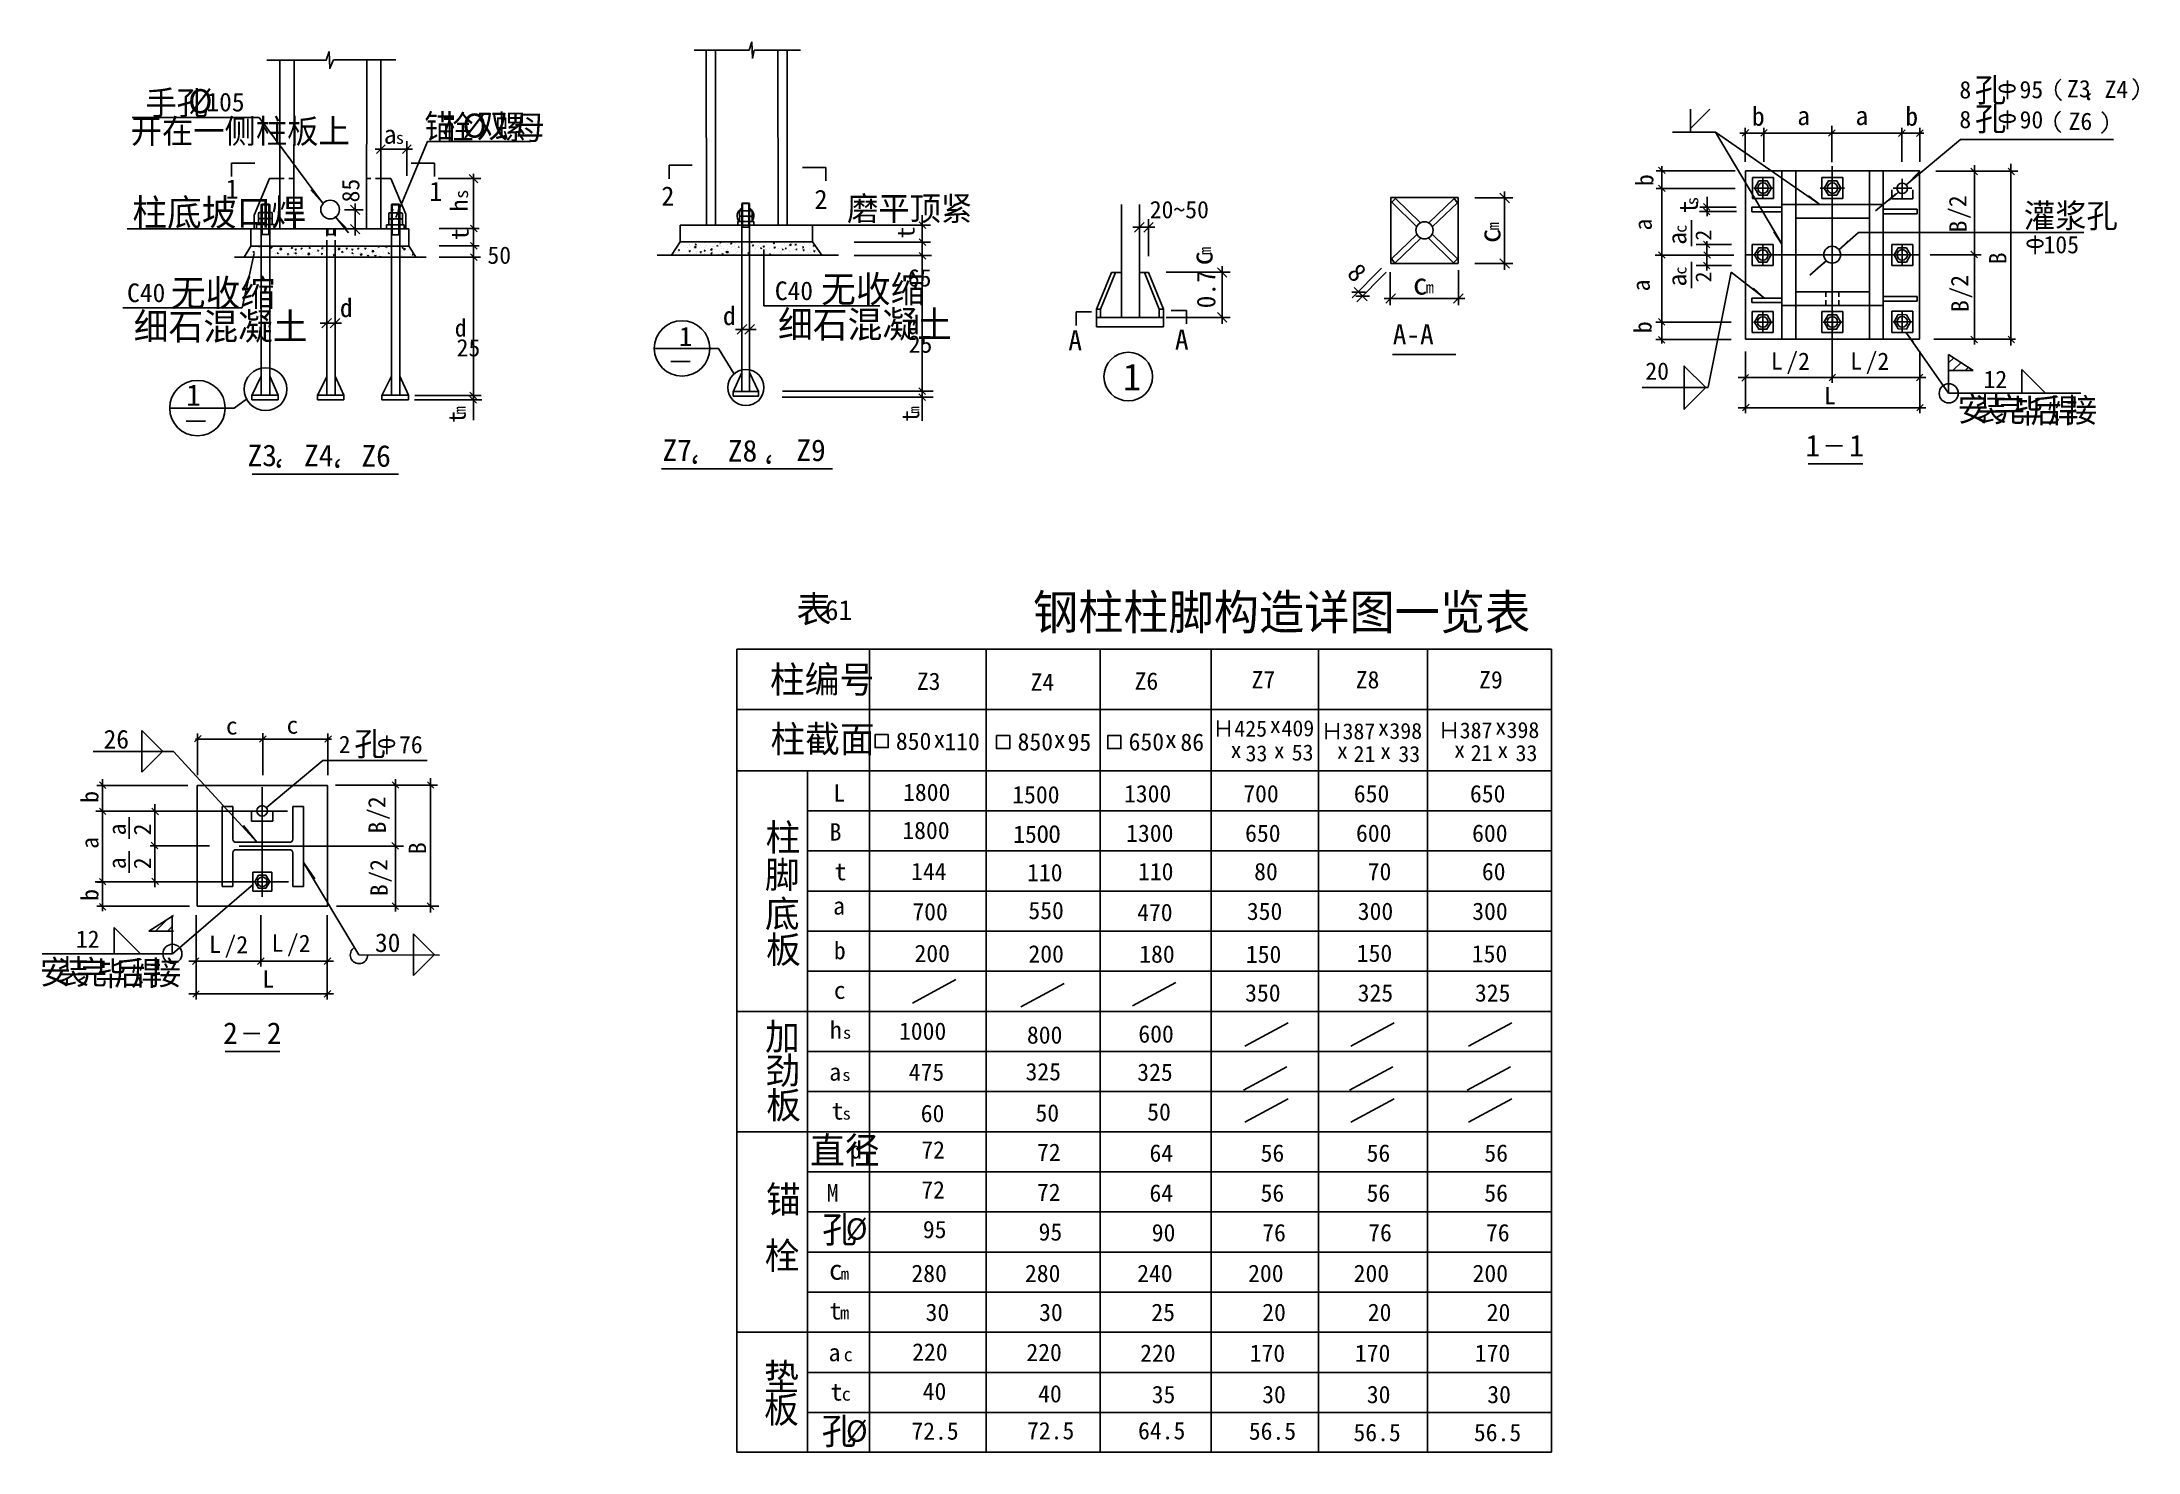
# Model space of a CAD drawing. Header units: metres. Extents: x 2015 to 9853, y -316 to 4957.
import ezdxf

# ---------------------------------------------------------------- set-up
doc = ezdxf.new("R2010")
doc.units = ezdxf.units.M
for name, color, linetype in [('BOR', 3, 'Continuous'), ('CENTER', 7, 'Continuous'), ('FRAMING', 2, 'Continuous'), ('HIDDEN', 3, 'Continuous'), ('Z', 4, 'Continuous')]:
    doc.layers.add(name, color=color, linetype=linetype)

msp = doc.modelspace()

# ---------------------------------------------------------------- texts
for s, height, p in [('手孔', 90, (2402.17, 4684.11)), ('开在一侧柱板上', 90, (2347.22, 4577.99)), ('锚', 90, (3444.96, 4596.01)), ('栓', 90, (3512.4, 4593.79)), ('双', 90, (3641.72, 4598.46)), ('螺', 90, (3708.14, 4594.51)), ('母', 90, (3778.85, 4592.01)), ('柱底坡口焊', 100, (2353.2, 4269.21)), ('20~50', 65, (6157.48, 4297.25)), ('无收缩', 100, (2497.14, 3968.54)), ('无收缩', 100, (4928.61, 3982.27)), ('m', 45, (7189.31, 4017.13)), ('细石混凝土', 100, (2358.67, 3843.12)), ('细石混凝土', 100, (4767.56, 3850.67)), ('安', 90, (9177.73, 3538.5)), ('装', 90, (9244.45, 3540.71)), ('完', 90, (9313.3, 3536.41)), ('毕', 90, (9381.86, 3531.71)), ('后', 90, (9450.8, 3533.41)), ('焊', 90, (9513.01, 3533.04)), ('接', 90, (9582.86, 3534.77)), ('表', 100, (4836.71, 2785.68)), ('钢柱柱脚构造详图一览表', 130, (5720.85, 2759.68)), ('柱编号', 100, (4737.12, 2522.86)), ('柱截面', 100, (4739.05, 2300.08)), ('柱', 100, (4720.79, 1932.44)), ('脚', 100, (4718.66, 1792.85)), ('底', 100, (4718.66, 1646.85)), ('板', 100, (4722.92, 1512.65)), ('安', 90, (2007.24, 1433.68)), ('装', 90, (2074.45, 1435.89)), ('完', 90, (2142.39, 1432.83)), ('毕', 90, (2215.23, 1428.13)), ('后', 90, (2285.73, 1429.83)), ('焊', 90, (2348.27, 1429.46)), ('接', 90, (2418.44, 1431.19)), ('加', 100, (4719.06, 1187.41)), ('劲', 100, (4720.77, 1059.96)), ('板', 100, (4723.56, 930.99)), ('直径', 100, (4887.55, 762.12)), ('锚', 100, (4722.9, 579.07)), ('孔', 100, (4932.83, 466.25)), ('栓', 100, (4717.66, 368.63)), ('m', 45, (5002.25, 328.27)), ('垫', 100, (4715.51, -85.39)), ('板', 100, (4715.51, -206.82)), ('孔', 100, (4931.18, -287.22))]:
    msp.add_text(s, height=height).set_placement(p)
for s, height, rotation, p in [('85', 65, 90, (3202.14, 4356.64)), ('m', 45, 90, (7463.41, 4252.12)), ('m', 45, 90, (6386.23, 4159.71)), ('0.7', 70, 90, (6402.98, 3960.54)), ('8', 70, 315, (6890.88, 4086.54)), ('m', 45, 90, (3599.72, 3563.75))]:
    msp.add_text(s, height=height, rotation=rotation).set_placement(p)
at = {"attachment_point": 1}
for s, insert, char_height in [('50', (3681.02, 4192.02), 65), ('65', (5252.86, 4107.27), 65), ('d', (5249.24, 3933.79), 70), ('\\A1;25', (3565.83, 3845.83), 65), ('\\A1;25', (5256.21, 3859.56), 65)]:
    msp.add_mtext(s, dxfattribs=dict(at, insert=insert, char_height=char_height))
at = {"layer": 'Z'}
for s, height, p in [('%%c', 90, (2562.01, 4690.37)), ('8', 65, (9184.65, 4745.38)), ('孔', 90, (9242.22, 4732.24)), ('95', 65, (9409.39, 4746.18)), ('Z3', 65, (9587.12, 4749.55)), ('Z4', 65, (9727.35, 4747.23)), ('105', 70, (2630.22, 4696.9)), ('b', 70, (8408.99, 4643.4)), ('b', 70, (8982.77, 4643.4)), ('孔', 90, (9243.04, 4624.33)), ('a', 70, (3293.52, 4576.28)), ('%%c', 90, (3587.25, 4599.07)), ('a', 70, (8578.57, 4645.71)), ('a', 70, (8796.14, 4646.01)), ('8', 65, (9184.44, 4634.39)), ('90', 65, (9409.72, 4633.67)), ('Z6', 65, (9592.93, 4627.53)), ('s', 45, (3338.47, 4575.57)), ('1', 72, (2701.66, 4370.85)), ('1', 72, (3463.37, 4362.37)), ('2', 72, (4331.03, 4344.35)), ('2', 72, (4903.69, 4332.06)), ('磨平顶紧', 90, (5025.89, 4289.07)), ('灌浆孔', 90, (9425.91, 4261.77)), ('105', 65, (9499.12, 4166.27)), ('C40', 70, (2333.74, 3983.69)), ('d', 70, (3129.29, 3927.82)), ('C40', 70, (4755.6, 3991.25)), ('c', 80, (7141.76, 4012.06)), ('d', 70, (4561.4, 3897.78)), ('1', 72, (4397.49, 3819.53)), ('A', 75, (5853.14, 3803.93)), ('A', 75, (6251.62, 3806.37)), ('A-A', 75, (7066.11, 3826.09)), ('L', 65, (8479.8, 3731.5)), ('/2', 65, (8537.24, 3730.36)), ('L', 65, (8776.41, 3731.5)), ('/2', 65, (8833.86, 3730.36)), ('1', 100, (6057.07, 3653.91)), ('20', 65, (8010.38, 3693.55)), ('12', 65, (9274.9, 3662.61)), ('1', 80, (2554.77, 3596.3)), ('L', 65, (8678.62, 3601.92)), ('Z3', 81, (2783.95, 3370.39)), ('Z4', 81, (2995.26, 3369.98)), ('Z6', 81, (3209.92, 3368.25)), ('Z7', 81, (4335.46, 3389.43)), ('Z8', 81, (4579.81, 3387.7)), ('Z9', 81, (4835.93, 3389.43)), ('1', 81, (8609.08, 3406.73)), ('1', 81, (8772.63, 3406.73)), ('61', 75, (4942.66, 2794.74)), ('Z3', 65, (5286.54, 2533.62)), ('Z4', 65, (5711.79, 2530.43)), ('Z6', 65, (6100.82, 2534.4)), ('Z7', 65, (6538.09, 2539.66)), ('Z8', 65, (6927.65, 2539.66)), ('Z9', 65, (7388.89, 2539.66)), ('26', 70, (2245.81, 2314.66)), ('c', 65, (2703.26, 2367.05)), ('c', 65, (2929.97, 2370)), ('2', 65, (3125.04, 2297.59)), ('孔', 90, (3183.64, 2287.53)), ('76', 65, (3350.33, 2296.87)), ('850', 65, (5208.25, 2309.7)), ('x', 65, (5348.9, 2317.37)), ('110', 65, (5389.24, 2308.07)), ('850', 65, (5663.2, 2307.38)), ('x', 65, (5798.29, 2316.99)), ('95', 65, (5849.99, 2305.76)), ('650', 65, (6078.4, 2307.38)), ('x', 65, (6214.57, 2316.99)), ('86', 65, (6272.06, 2305.76)), ('425', 60, (6473.65, 2358.98)), ('x', 60, (6606.63, 2373.27)), ('409', 60, (6649.91, 2360.45)), ('387', 60, (6878.12, 2348.98)), ('x', 60, (7011.11, 2363.27)), ('398', 60, (7053.38, 2350.45)), ('387', 60, (7316.32, 2352.49)), ('x', 60, (7449.31, 2366.79)), ('398', 60, (7491.58, 2353.96)), ('x', 60, (6459.83, 2279.18)), ('33', 60, (6515.6, 2266.78)), ('x', 60, (6621.28, 2277.41)), ('53', 60, (6688.1, 2269.68)), ('x', 60, (6857.53, 2277.08)), ('21', 60, (6919.3, 2264.68)), ('x', 60, (7018.99, 2275.3)), ('33', 60, (7086.93, 2264.2)), ('x', 60, (7295.73, 2280.59)), ('21', 60, (7357.5, 2268.19)), ('x', 60, (7457.19, 2278.81)), ('33', 60, (7525.13, 2267.71)), ('L', 65, (4974.21, 2115.89)), ('1800', 65, (5234.97, 2118.6)), ('1500', 65, (5643.29, 2109.61)), ('1300', 65, (6061.05, 2113.4)), ('700', 65, (6506.97, 2113.4)), ('650', 65, (6920.44, 2113.4)), ('650', 65, (7354.63, 2113.4)), ('1800', 65, (5232.32, 1976.21)), ('B', 65, (4960.58, 1970.3)), ('15OO', 65, (5646.72, 1961.85)), ('1300', 65, (6069.12, 1965.64)), ('650', 65, (6513.88, 1965.64)), ('600', 65, (6928.52, 1965.64)), ('600', 65, (7362.7, 1965.64)), ('t', 65, (4979.11, 1821.96)), ('144', 65, (5265.1, 1822.83)), ('110', 65, (5698.72, 1818.37)), ('110', 65, (6113.43, 1822.16)), ('80', 65, (6547.78, 1822.16)), ('70', 65, (6972.31, 1822.16)), ('60', 65, (7399.21, 1822.16)), ('a', 65, (4973.56, 1693.87)), ('700', 65, (5269.74, 1672.06)), ('550', 65, (5703.57, 1676.77)), ('470', 65, (6110.22, 1669.47)), ('350', 65, (6520.42, 1673.67)), ('300', 65, (6935.06, 1673.67)), ('300', 65, (7363.12, 1673.67)), ('12', 65, (2142.27, 1569.5)), ('L', 65, (2640.55, 1550.07)), ('/2', 65, (2697.99, 1548.94)), ('L', 65, (2873.86, 1554.83)), ('/2', 65, (2931.3, 1553.7)), ('30', 70, (3260.45, 1553.88)), ('b', 65, (4976.56, 1526.7)), ('200', 65, (5277.81, 1516.26)), ('200', 65, (5703.76, 1514.31)), ('180', 65, (6118.03, 1513.67)), ('150', 65, (6516.74, 1512.87)), ('150', 65, (6931.38, 1517)), ('150', 65, (7361.51, 1514.93)), ('L', 65, (2839.37, 1420.5)), ('c', 65, (4976.11, 1378.47)), ('350', 65, (6514.02, 1368.44)), ('325', 65, (6934.86, 1368.44)), ('325', 65, (7373.27, 1368.44)), ('2', 81, (2692.66, 1209.92)), ('2', 81, (2856.21, 1209.92)), ('h', 65, (4961.25, 1229.83)), ('s', 45, (5010.34, 1229.64)), ('1000', 65, (5219.79, 1225.57)), ('800', 65, (5698.14, 1211.22)), ('600', 65, (6114.73, 1215.01)), ('a', 65, (4959.15, 1072.87)), ('s', 45, (5008.07, 1071.68)), ('475', 65, (5256.26, 1072.26)), ('325', 65, (5692.93, 1073.84)), ('325', 65, (6110.68, 1071.84)), ('t', 65, (4967.9, 927.09)), ('s', 45, (5009.32, 926.96)), ('60', 65, (5301.14, 917.62)), ('50', 65, (5730.16, 919.69)), ('50', 65, (6147.91, 923.48)), ('d', 65, (5036.92, 781.52)), ('72', 65, (5303.21, 781.52)), ('72', 65, (5735.81, 772.44)), ('64', 65, (6156.53, 769.63)), ('56', 65, (6571.96, 769.63)), ('56', 65, (6968.24, 769.63)), ('56', 65, (7408.54, 769.63)), ('M', 65, (4949.71, 620.85)), ('72', 65, (5303.06, 632.06)), ('72', 65, (5735.66, 622.99)), ('64', 65, (6156.38, 620.17)), ('56', 65, (6571.81, 620.17)), ('56', 65, (6968.08, 620.17)), ('56', 65, (7408.39, 620.17)), ('%%c', 80, (5021.28, 478.28)), ('95', 65, (5309.17, 483.88)), ('95', 65, (5741.77, 474.81)), ('90', 65, (6164.81, 471.99)), ('76', 65, (6577.92, 471.99)), ('76', 65, (6974.19, 471.99)), ('76', 65, (7414.5, 471.99)), ('c', 75, (4957.92, 328.27)), ('280', 65, (5266.25, 319.84)), ('280', 65, (5690.86, 319.84)), ('240', 65, (6110.48, 319.84)), ('200', 65, (6525.11, 319.84)), ('200', 65, (6919.75, 319.84)), ('200', 65, (7364.35, 319.84)), ('t', 65, (4959.85, 179.78)), ('30', 65, (5319.16, 174.06)), ('30', 65, (5743.78, 174.06)), ('25', 65, (6163.39, 174.06)), ('20', 65, (6578.02, 174.06)), ('20', 65, (6972.66, 174.06)), ('20', 65, (7417.26, 174.06)), ('m', 50, (4999.68, 179.78)), ('220', 65, (5269.04, 25.75)), ('220', 65, (5696.07, 24.22)), ('220', 65, (6121.43, 21.41)), ('170', 65, (6531.05, 21.41)), ('170', 65, (6924.4, 21.41)), ('170', 65, (7372.63, 21.41)), ('a', 65, (4956.68, 23.74)), ('c', 50, (5013.13, 23.7)), ('t', 65, (4964.17, -123.64)), ('40', 65, (5308.44, -121.24)), ('40', 65, (5740.02, -130.31)), ('35', 65, (6164.67, -133.13)), ('30', 65, (6577.78, -133.13)), ('30', 65, (6969.06, -133.13)), ('30', 65, (7419.36, -133.13)), ('c', 50, (5006.06, -123.73)), ('%%c', 80, (5021.71, -277.26)), ('72.5', 65, (5266.07, -269.76)), ('72.5', 65, (5698.46, -268.42)), ('64.5', 65, (6113.67, -268.42)), ('56.5', 65, (6527.8, -270.09)), ('56.5', 65, (6919.08, -275.29)), ('56.5', 65, (7369.38, -275.29))]:
    msp.add_text(s, height=height, dxfattribs=at).set_placement(p)
for s, height, rotation, p in [('0', 65, 270, (9331.63, 4805.05)), (',', 65, 180, (9690.67, 4749.05)), ('0', 65, 270, (9331.96, 4692.53)), ('s', 50, 90, (3608.67, 4370.24)), ('b', 65, 90, (8040.27, 4417.67)), ('h', 65, 90, (3607.71, 4323)), ('t', 70, 90, (8206.57, 4316.18)), ('s', 45, 90, (8208.39, 4346.25)), ('/2', 65, 90, (9210.54, 4294.65)), ('t', 65, 90, (3610.55, 4215.85)), ('t', 65, 90, (5277.94, 4222.41)), ('c', 80, 90, (7468.47, 4204.57)), ('a', 65, 90, (8034.34, 4251.49)), ('a', 70, 90, (8163.73, 4198.23)), ('c', 45, 90, (8164.29, 4242.88)), ('2', 60, 90, (8257.58, 4213.63)), ('B', 65, 90, (9211.98, 4244.37)), ('c', 80, 90, (6392, 4120.77)), ('B', 65, 90, (9360.64, 4125.24)), ('0', 65, 270, (9435.98, 4225.14)), ('a', 70, 90, (8163.73, 4042.08)), ('c', 45, 90, (8164.29, 4086.72)), ('2', 60, 90, (8257.58, 4057.47)), ('/2', 65, 90, (9217.72, 3996.84)), ('a', 65, 90, (8027.03, 4023.85)), ('B', 65, 90, (9219.17, 3946.57)), ('b', 65, 90, (8033.52, 3867.78)), ('t', 65, 90, (3599.72, 3532.53)), ('t', 65, 90, (5295.53, 3535.87)), ('m', 40, 90, (5295.53, 3567.09)), (',', 81, 180, (2929.04, 3377.52)), (',', 81, 180, (3147.82, 3377.52)), (',', 81, 180, (4484.61, 3392.45)), (',', 81, 180, (4760.38, 3392.45)), ('0', 65, 270, (3272.56, 2355.73)), ('b', 65, 90, (2226.75, 2111.66)), ('/2', 65, 90, (3299.86, 2047.23)), ('a', 65, 90, (2226.75, 1939.47)), ('a', 65, 90, (2328.9, 1989.8)), ('2', 65, 90, (2423.36, 1989.8)), ('B', 65, 90, (3301.31, 1996.96)), ('B', 65, 90, (3451.79, 1919.6)), ('a', 65, 90, (2328.9, 1863.3)), ('2', 65, 90, (2423.36, 1863.3)), ('/2', 65, 90, (3307.05, 1813)), ('B', 65, 90, (3308.49, 1762.72)), ('b', 65, 90, (2226.75, 1745.06))]:
    msp.add_text(s, height=height, rotation=rotation, dxfattribs=at).set_placement(p)
at = {"layer": 'Z', "insert": (3558.86, 3920.06), "char_height": 65, "attachment_point": 1}
msp.add_mtext('d', dxfattribs=at)

# ---------------------------------------------------------------- blocks, each defined once
blk = doc.blocks.new('CC')
blk.add_line((-24.24, 0), (24.24, 0))
at = {"layer": 'FRAMING', "color": 6}
blk.add_line((-17.83, -17.83), (17.83, 17.83), dxfattribs=at)

# ---------------------------------------------------------------- hatches: boundary and pattern name
h = msp.add_hatch()
h.set_pattern_fill('ANSI31', scale=10)
h.paths.add_polyline_path([(9235.91, 3727.63), (9144.35, 3788.29), (9144.35, 3727.63)])
h = msp.add_hatch()
h.set_pattern_fill('ANSI31', scale=10)
h.paths.add_polyline_path([(2502.85, 1631.78), (2502.85, 1687.5), (2415.19, 1631.78)])

# ---------------------------------------------------------------- linework, layer by layer
for p, q in [((4659.68, 4926.01), (4669.28, 4956.77)), ((4669.28, 4956.77), (4671.68, 4894.24)), ((2855.89, 4889.07), (3078.89, 4889.07)), ((3078.52, 4889.07), (3089.18, 4921.19)), ((3089.65, 4921.19), (3092.31, 4856.74)), ((3092.31, 4858.04), (3105.1, 4890.37)), ((3105.1, 4890.37), (3339.12, 4890.37)), ((4454.56, 4926.01), (4659.68, 4926.01)), ((4671.68, 4894.24), (4678.88, 4926.01)), ((4678.88, 4926.01), (4851.89, 4926.01)), ((8178.69, 4633.24), (8251.64, 4705.26)), ((8178.69, 4705.26), (8178.69, 4619.36)), ((2827.52, 4674.57), (2352.45, 4674.57)), ((3064.29, 4355.15), (2827.52, 4674.57)), ((8384.17, 4508.16), (8384.17, 4636.14)), ((8453.49, 4610.85), (8453.49, 4636.05)), ((8708.19, 4507.43), (8708.19, 4642.74)), ((8969.6, 4610.85), (8969.6, 4636.05)), ((9036.41, 4610.85), (9036.41, 4636.05)), ((3282.71, 4555.79), (3378.58, 4555.79)), ((3338.22, 4299.8), (3457.39, 4583.88)), ((3379.48, 4585.84), (3379.48, 4455.84)), ((3457.39, 4583.88), (3842.5, 4583.88)), ((8272.66, 4619.49), (8111.58, 4619.49)), ((8272.66, 4619.49), (8520.92, 4201.5)), ((8272.66, 4619.49), (8662.99, 4348.53)), ((8363.43, 4615.56), (9051.98, 4615.56)), ((8453.49, 4508.16), (8453.49, 4610.85)), ((8969.6, 4508.16), (8969.6, 4610.85)), ((8985.29, 4422.79), (9188.71, 4592.39)), ((9036.41, 4508.16), (9036.41, 4610.85)), ((9188.71, 4592.39), (9760.2, 4592.39)), ((8075.9, 4475.21), (8050.7, 4475.21)), ((8072.3, 4492.77), (8072.3, 3828.98)), ((8346.24, 4475.21), (8075.9, 4475.21)), ((8708.8, 4492.32), (8708.8, 3706.94)), ((9096.44, 4474.05), (9377.7, 4474.05)), ((9240.6, 4496.33), (9240.6, 3825.92)), ((9376.99, 4500.47), (9376.99, 3821.78)), ((9377.7, 4474.05), (9402.9, 4474.05)), ((3497.11, 4445.56), (3656.1, 4445.56)), ((3628.87, 4464.14), (3628.87, 3542.32)), ((8075.9, 4408.72), (8050.7, 4408.72)), ((8346.24, 4408.72), (8075.9, 4408.72)), ((8415.98, 4410.14), (8482.42, 4410.14)), ((8486.3, 4410.14), (8418.32, 4410.14)), ((8421.44, 4410.14), (8482.05, 4410.14)), ((8450.18, 4446.01), (8450.18, 4379.56)), ((8450.18, 4439.02), (8450.18, 4372.58)), ((8450.18, 4371.34), (8450.18, 4425.01)), ((8664.58, 4410.14), (8731.03, 4410.14)), ((8664.58, 4410.14), (8731.03, 4410.14)), ((8734.91, 4410.14), (8666.93, 4410.14)), ((8677.62, 4410.14), (8744.06, 4410.14)), ((8754.6, 4410.14), (8686.61, 4410.14)), ((8871.09, 4324.95), (8949.52, 4389.51)), ((8936.65, 4409.39), (9003.09, 4409.39)), ((8936.65, 4409.39), (9003.09, 4409.39)), ((9006.98, 4409.39), (8938.99, 4409.39)), ((9006.98, 4409.39), (8938.99, 4409.39)), ((9004.19, 4409.39), (8938.99, 4409.39)), ((8970.86, 4445.26), (8970.86, 4378.82)), ((8970.86, 4445.26), (8970.86, 4378.82)), ((8970.86, 4438.28), (8970.86, 4371.83)), ((8970.86, 4370.6), (8970.86, 4424.26)), ((8970.86, 4370.6), (8970.86, 4424.26)), ((3147.25, 4328.8), (3216.51, 4328.8)), ((3186.51, 4257.82), (3186.51, 4327.8)), ((7372.99, 4373.23), (7514.35, 4373.23)), ((7484.35, 4372.23), (7484.35, 4129.23)), ((8213.4, 4322.23), (8350.99, 4322.23)), ((8214.37, 4338.85), (8350.34, 4338.85)), ((8241.09, 4304.79), (8241.09, 4377.22)), ((2807.14, 4257.38), (2334.21, 4257.38)), ((3095.48, 4259.17), (3095.41, 4259.13)), ((3161.18, 4242.9), (3111.71, 4303.88)), ((3500.15, 4259.53), (3650.66, 4259.53)), ((4896.68, 4271.74), (5337.51, 4271.74)), ((5307.09, 4308.75), (5307.09, 3539.85)), ((6117.76, 4263.62), (6116.76, 4263.62)), ((6118.76, 4263.62), (6152.66, 4263.62)), ((6152.66, 4156.11), (6152.66, 4293.62)), ((6153.66, 4263.62), (6154.66, 4263.62)), ((8734.38, 4179.86), (8807.44, 4243.88)), ((8807.44, 4243.88), (9649.63, 4243.88)), ((2763.72, 3961.93), (2809.22, 4165.98)), ((3500.15, 4194.89), (3650.66, 4194.89)), ((4714.84, 3969.48), (4714.84, 4181.01)), ((5052.07, 4207.8), (5337.51, 4207.8)), ((5052.07, 4157.91), (5341.06, 4157.91)), ((8071.76, 4159.36), (8046.56, 4159.36)), ((8341.59, 4159.36), (8075.9, 4159.36)), ((8200.94, 4199.52), (8332.53, 4199.52)), ((8240.78, 4211.3), (8240.78, 4102.29)), ((8387.19, 4160.16), (8513.86, 4160.16)), ((8415.23, 4160.16), (8481.67, 4160.16)), ((8485.56, 4160.16), (8417.58, 4160.16)), ((8449.44, 4196.03), (8449.44, 4129.59)), ((8449.44, 4194.37), (8449.44, 4127.93)), ((8449.44, 4121.37), (8449.44, 4175.03)), ((8970.86, 4196.17), (8970.86, 4129.73)), ((8970.86, 4196.17), (8970.86, 4129.73)), ((8970.86, 4194.51), (8970.86, 4128.07)), ((8970.86, 4121.5), (8970.86, 4175.17)), ((8970.86, 4121.5), (8970.86, 4175.17)), ((9075.71, 4160.86), (9241.31, 4160.86)), ((9241.31, 4160.86), (9266.51, 4160.86)), ((3500.15, 4152.54), (3655.35, 4152.54)), ((6014.27, 4094.18), (5958.38, 3957.15)), ((6029.73, 4094), (5973.72, 3957.14)), ((6137.17, 4094), (6193.17, 3957.14)), ((6152.63, 4094.18), (6208.52, 3957.15)), ((6219.15, 4095.96), (6457.98, 4095.96)), ((6427.98, 4093.35), (6427.98, 3927.64)), ((7024.52, 4111.22), (6914.86, 4000.02)), ((7041.82, 4096.23), (6932.16, 3985.04)), ((7056.15, 4095.41), (7056.15, 3972.9)), ((7311.38, 4103.08), (7311.38, 3972.9)), ((7372.99, 4128.23), (7514.35, 4128.23)), ((8201.03, 4120.28), (8332.62, 4120.28)), ((8330.87, 4096.32), (8244.94, 3666.26)), ((8455.84, 3998.84), (8330.87, 4096.32)), ((8625.5, 4084.45), (8687.08, 4138.41)), ((6921.44, 4038.16), (6955.75, 4003.89)), ((6937.89, 4021.73), (6937.18, 4022.44)), ((6938.59, 4021.02), (6953.37, 4006.26)), ((6954.07, 4005.56), (6954.78, 4004.85)), ((7059.07, 3997.15), (7310.38, 3997.15)), ((2318.08, 3961.93), (2763.72, 3961.93)), ((3111.38, 3937.95), (3111.38, 3935.11)), ((4714.84, 3969.48), (5148.16, 3969.48)), ((6219.15, 3926.64), (6457.98, 3926.64)), ((8449.44, 3878.01), (8449.44, 3946.97)), ((8449.44, 3945.28), (8449.44, 3878.84)), ((8449.44, 3870.61), (8449.44, 3924.28)), ((8710.7, 3876.07), (8710.7, 3945.03)), ((8970.86, 3878.76), (8970.86, 3947.72)), ((8970.86, 3946.02), (8970.86, 3879.58)), ((8970.86, 3871.36), (8970.86, 3925.02)), ((3078.94, 3905.11), (3077.94, 3905.11)), ((3079.94, 3905.11), (3111.38, 3905.11)), ((3112.38, 3905.11), (3113.38, 3905.11)), ((4628.86, 3881.84), (4627.86, 3881.84)), ((4629.86, 3881.84), (4661.3, 3881.84)), ((4661.3, 3914.67), (4661.3, 3911.84)), ((4662.3, 3881.84), (4663.3, 3881.84)), ((8074.84, 3908.87), (8049.64, 3908.87)), ((8074.84, 3844.47), (8049.64, 3844.47)), ((8331.35, 3908.87), (8075.9, 3908.87)), ((8331.35, 3844.47), (8075.9, 3844.47)), ((8415.23, 3909.41), (8481.67, 3909.41)), ((8485.56, 3909.41), (8417.58, 3909.41)), ((8420.7, 3909.41), (8481.31, 3909.41)), ((8675.36, 3909.47), (8741.8, 3909.47)), ((8745.69, 3909.47), (8677.7, 3909.47)), ((8680.82, 3909.47), (8747.26, 3909.47)), ((8936.65, 3910.15), (9003.09, 3910.15)), ((9006.98, 3910.15), (8938.99, 3910.15)), ((9004.19, 3910.15), (8938.99, 3910.15)), ((8983.76, 3871.02), (9144.05, 3643.14)), ((9089.41, 3844.99), (9394.41, 3844.99)), ((4304.86, 3810.72), (4545.41, 3810.72)), ((4545.41, 3810.72), (4602.64, 3716.94)), ((8384.41, 3798.91), (8384.41, 3593.48)), ((9036.46, 3798.91), (9036.46, 3593.48)), ((9144.35, 3643.33), (9144.35, 3788.29)), ((9144.35, 3788.29), (9235.91, 3727.63)), ((8154.76, 3746.22), (8236.86, 3664.12)), ((8155.82, 3746.22), (8155.82, 3664.28)), ((8357.67, 3702.22), (9059.39, 3702.22)), ((8708.8, 3706.94), (8708.8, 3681.74)), ((9235.91, 3727.63), (9144.35, 3727.63)), ((2733.76, 3587.49), (2780.28, 3621.04)), ((3408.7, 3618.27), (3659.67, 3618.27)), ((3409.22, 3634.69), (3658.11, 3634.69)), ((4783.25, 3627.98), (5347.69, 3627.98)), ((4783.87, 3651.22), (5348.19, 3651.22)), ((8244.94, 3665.05), (7997.95, 3665.05)), ((8154.76, 3582.89), (8236.86, 3664.99)), ((8155.82, 3582.89), (8155.82, 3664.83)), ((9144.05, 3643.14), (9639.2, 3643.14)), ((2493.21, 3587.49), (2733.76, 3587.49)), ((8357.67, 3588.76), (9059.39, 3588.76)), ((8384.41, 3593.48), (8384.41, 3568.28)), ((9036.46, 3593.48), (9036.46, 3568.28)), ((5546.4, -316.07), (5546.4, 2686.07)), ((5972.3, -316.07), (5972.3, 2686.07)), ((6386.97, -316.07), (6386.97, 2686.07)), ((6788.7, -316.07), (6788.7, 2686.07)), ((7195.56, -316.07), (7195.56, 2686.07)), ((2389.47, 2381.93), (2469.14, 2302.26)), ((2389.47, 2381.93), (2389.47, 2303.13)), ((2597.51, 2345.53), (2597.51, 2370.73)), ((2841.61, 2214.53), (2841.61, 2372.13)), ((3083.88, 2345.53), (3083.88, 2370.73)), ((2206.81, 2303.41), (2507.42, 2303.23)), ((2389.47, 2226.21), (2469.14, 2305.88)), ((2389.47, 2226.21), (2389.47, 2305.01)), ((2819.5, 1963.51), (2507.42, 2303.23)), ((2589.31, 2350.24), (3097.76, 2350.24)), ((2597.51, 2215.28), (2597.51, 2345.53)), ((3083.88, 2215.28), (3083.88, 2345.53)), ((2241.94, 2200), (2241.94, 1706.83)), ((2853.53, 2092.75), (3065.96, 2269.67)), ((3065.96, 2269.67), (3455.79, 2269.67)), ((3336.71, 2200.04), (3336.71, 1705.67)), ((3468.73, 2204.18), (3468.73, 1701.54)), ((2245.54, 2176.7), (2220.34, 2176.7)), ((2561.47, 2176.7), (2245.54, 2176.7)), ((2839.37, 1760.07), (2839.37, 2170.18)), ((3112.62, 2177.76), (3469.44, 2177.76)), ((3469.44, 2177.76), (3494.64, 2177.76)), ((2216.46, 2080.83), (2933.55, 2080.83)), ((2437.22, 2106.3), (2437.22, 1796.29)), ((4877.33, 2081.84), (7659.3, 2081.84)), ((2642.37, 1950.81), (2419.86, 1950.81)), ((2752.95, 1949.52), (3366.81, 1949.52)), ((3199.69, 1542.64), (2993.42, 1888.97)), ((4877.33, 1931.84), (7659.3, 1931.84)), ((2214.34, 1816.65), (2868.05, 1816.65)), ((2245.54, 1815.56), (2220.34, 1815.56)), ((2503.43, 1546.55), (2805.89, 1807.37)), ((2937.43, 1816.65), (2810.36, 1816.65)), ((2839.37, 1784.37), (2839.37, 1844.17)), ((2245.54, 1725.22), (2220.34, 1725.22)), ((2566.77, 1725.22), (2245.54, 1725.22)), ((3116.76, 1724.75), (3473.58, 1724.75)), ((3473.58, 1724.75), (3498.78, 1724.75)), ((4877.33, 1781.84), (7659.3, 1781.84)), ((2506.76, 1689.99), (2415.19, 1631.78)), ((2502.85, 1547.47), (2502.85, 1689.99)), ((2591.47, 1691.36), (2591.47, 1401.79)), ((2833.28, 1691.36), (2833.28, 1524.45)), ((3082.38, 1691.36), (3082.38, 1401.79)), ((2415.19, 1631.78), (2506.76, 1631.78)), ((3404.12, 1621.15), (3404.12, 1542.35)), ((3404.12, 1621.15), (3483.79, 1541.48)), ((4877.33, 1631.84), (7659.3, 1631.84)), ((2015.7, 1547.29), (2502.43, 1547.29)), ((2564.72, 1519.73), (3105.3, 1519.73)), ((2833.28, 1524.45), (2833.28, 1499.25)), ((3199.69, 1542.64), (3502.12, 1542.46)), ((3404.12, 1465.43), (3483.79, 1545.1)), ((3404.12, 1465.43), (3404.12, 1544.23)), ((4877.33, 1481.84), (7659.3, 1481.84)), ((5270.86, 1363.11), (5432.8, 1450.74)), ((5675.23, 1348.75), (5837.17, 1436.38)), ((6092.98, 1352.54), (6254.93, 1440.18)), ((2564.72, 1397.08), (3105.3, 1397.08)), ((2591.47, 1401.79), (2591.47, 1376.59)), ((3082.38, 1401.79), (3082.38, 1376.59)), ((6512.72, 1201.93), (6674.66, 1289.57)), ((6908.99, 1201.93), (7070.94, 1289.57)), ((7349.3, 1201.93), (7511.24, 1289.57)), ((4877.33, 1181.84), (7659.3, 1181.84)), ((6507.51, 1036.86), (6669.45, 1124.49)), ((6903.78, 1036.86), (7065.73, 1124.49)), ((7344.09, 1036.86), (7506.03, 1124.49)), ((4877.33, 1031.84), (7659.3, 1031.84)), ((6512.72, 917.36), (6674.66, 1004.99)), ((6908.99, 917.36), (7070.94, 1004.99)), ((7349.3, 917.36), (7511.24, 1004.99)), ((4877.33, 731.84), (7659.3, 731.84)), ((4877.33, 581.84), (7659.3, 581.84)), ((4877.23, 431.84), (7659.3, 431.84)), ((4877.33, 281.84), (7659.3, 281.84)), ((4877.23, -18.16), (7659.3, -18.16)), ((4877.23, -168.16), (7659.3, -168.16))]:
    msp.add_line(p, q)
for points in [[(8372.54, 4604.41), (8396.99, 4628.84)], [(8441.75, 4604.41), (8466.2, 4628.84)], [(8719.74, 4628.59), (8695.29, 4604.16)], [(8957.31, 4603.6), (8981.75, 4628.03)], [(9024.53, 4603.6), (9048.97, 4628.03)], [(8084.04, 4464.61), (8059.61, 4489.06)], [(9033.41, 4469.86), (8986.35, 4422.98)], [(9227.85, 4484.39), (9252.28, 4459.94)], [(9366.7, 4484.39), (9391.13, 4459.94)], [(3021.18, 4403.88), (3063.79, 4354.92)], [(8084.04, 4397.16), (8059.61, 4421.61)], [(8922.14, 4363.98), (8957.72, 4395.87)], [(8251.88, 4310.48), (8227.46, 4334.92)], [(8227.52, 4351.98), (8251.95, 4327.54)], [(8620.85, 4381.68), (8662.82, 4349.31)], [(3152.77, 4261.72), (3111.09, 4304.56)], [(8491.03, 4246.5), (8520.42, 4200.77)], [(8084.39, 4147.98), (8059.96, 4172.43)], [(8227.34, 4211.82), (8251.76, 4187.37)], [(8229.58, 4172.21), (8254.01, 4147.76)], [(8768.13, 4212.7), (8735.22, 4179.95)], [(9227.85, 4174.1), (9252.28, 4149.66)], [(8227.61, 4132.81), (8252.03, 4108.36)], [(8651.62, 4108.47), (8687.2, 4138.31)], [(8415.08, 4035.64), (8456.27, 3998.56)], [(8083.78, 3897.8), (8059.35, 3922.24)], [(8083.78, 3830.34), (8059.35, 3854.79)], [(9011.65, 3835.28), (8984.58, 3870.62)], [(9227.85, 3856.52), (9252.28, 3832.07)], [(9366.7, 3856.52), (9391.13, 3832.07)], [(8395.92, 3713.29), (8371.47, 3688.86)], [(8721.54, 3714.08), (8697.09, 3689.65)], [(9048.33, 3714.08), (9023.89, 3689.65)], [(8398.29, 3601.69), (8373.85, 3577.27)], [(9049.78, 3601.63), (9025.34, 3577.2)], [(2585.78, 2339.09), (2610.22, 2363.52)], [(2853.39, 2362.53), (2828.94, 2338.1)], [(3073.05, 2338.28), (3097.5, 2362.71)], [(2254.48, 2165.62), (2230.05, 2190.07)], [(2889, 2124.12), (2854.24, 2093.21)], [(3325.4, 2190.28), (3349.83, 2165.83)], [(3456.7, 2190.28), (3481.13, 2165.83)], [(2254.48, 2067.78), (2230.05, 2092.23)], [(2450.91, 2066.94), (2426.48, 2091.38)], [(2448.3, 1939.98), (2423.88, 1964.43)], [(2768.47, 2026.62), (2818.32, 1964.09)], [(3323.95, 1963.08), (3348.38, 1938.64)], [(3035.65, 1827.24), (2994.26, 1887.63)], [(2254.48, 1804.48), (2230.05, 1828.93)], [(2450.91, 1805.9), (2426.48, 1830.34)], [(2254.48, 1710.38), (2230.05, 1734.82)], [(3324.31, 1737.43), (3348.74, 1712.99)], [(3456.14, 1737.63), (3480.57, 1713.18)], [(2602.54, 1531.62), (2578.1, 1507.19)], [(2846.02, 1531.6), (2821.58, 1507.17)], [(3095.11, 1531.62), (3070.67, 1507.19)], [(2603.59, 1408.9), (2579.15, 1384.47)], [(3095.55, 1409.55), (3071.11, 1385.13)]]:
    msp.add_lwpolyline(points)
for centre, radius in [((4408.57, 3810.72), 103.71), ((2596.92, 3587.49), 103.71), ((2851.32, 3658.13), 80.14), ((4647.28, 3664.47), 67.75), ((9144.75, 3642.75), 35.77), ((2503.25, 1546.9), 35.77)]:
    msp.add_circle(centre, radius)
msp.add_arc((3200.91, 1542.99), 32.74, 122.93, 359.34)
at = {"layer": 'BOR'}
for p, q in [((3084.45, 4236.21), (3084.45, 4260.21)), ((3107, 4236.21), (3107, 4257.69))]:
    msp.add_line(p, q, dxfattribs=at)
msp.add_circle((6077.01, 3705.41), 90.9, dxfattribs=at)
at = {"layer": 'CENTER'}
msp.add_line((8382.89, 4160.12), (9035.86, 4160.12), dxfattribs=at)
at = {"layer": 'FRAMING'}
for p, q in [((2904.78, 4257.44), (2905.28, 4886.27)), ((2957.62, 4259.25), (2958.16, 4888.08)), ((3229.15, 4259.25), (3229.69, 4888.08)), ((3282.49, 4257.44), (3283, 4886.27)), ((4499.51, 4271.82), (4499.44, 4926.52)), ((4533.67, 4271.82), (4533.6, 4926.52)), ((4767.51, 4271.82), (4767.42, 4926.52)), ((4801.62, 4271.82), (4801.55, 4926.52)), ((2723.98, 4503.44), (2723.98, 4453.18)), ((2723.98, 4503.44), (2811.07, 4503.44)), ((3482.79, 4503.44), (3395.7, 4503.44)), ((3482.79, 4503.44), (3482.79, 4453.18)), ((4359.94, 4495.35), (4359.94, 4445.1)), ((4359.94, 4495.35), (4447.03, 4495.35)), ((4946.43, 4487.61), (4859.34, 4487.61)), ((4946.43, 4487.61), (4946.43, 4437.36)), ((9035.86, 4474.58), (8384.82, 4474.58)), ((8384.82, 3845.66), (8384.82, 4474.58)), ((8521.26, 3845.66), (8521.26, 4474.58)), ((8572.6, 4160.12), (8572.6, 4474.58)), ((8847.92, 4160.12), (8847.92, 4474.58)), ((8899.26, 4161.7), (8899.26, 4474.58)), ((9035.86, 3845.66), (9035.86, 4474.58)), ((2865.89, 4446.04), (2809.38, 4309.42)), ((2905.01, 4446.04), (2865.89, 4446.04)), ((3282.2, 4446.04), (3320.21, 4446.04)), ((3320.21, 4446.04), (3376.3, 4312.23)), ((3645.15, 4429.51), (3613.04, 4461.61)), ((8489.56, 4449.51), (8410.81, 4449.51)), ((8410.81, 4449.51), (8410.81, 4370.76)), ((8489.56, 4449.51), (8489.56, 4370.76)), ((8749.26, 4449.51), (8670.51, 4449.51)), ((8670.51, 4449.51), (8670.51, 4370.76)), ((8749.26, 4449.51), (8749.26, 4370.76)), ((8931.48, 4403.7), (8931.48, 4370.02)), ((9010.23, 4403.31), (9010.23, 4370.02)), ((2825.46, 4296.02), (2825.46, 4314.9)), ((2872.95, 4318.68), (2829.23, 4318.68)), ((2835.23, 4347.96), (2838.38, 4350.41)), ((2835.23, 4347.96), (2866.95, 4347.96)), ((2835.42, 4318.82), (2835.42, 4348.27)), ((2863.89, 4350.41), (2838.38, 4350.41)), ((2866.95, 4347.96), (2863.89, 4350.41)), ((2866.89, 4318.82), (2866.89, 4348.27)), ((2876.72, 4296.02), (2876.72, 4314.9)), ((3311.88, 4295.19), (3311.88, 4314.07)), ((3359.37, 4317.84), (3315.66, 4317.84)), ((3321.66, 4347.13), (3324.81, 4349.57)), ((3321.66, 4347.13), (3353.37, 4347.13)), ((3321.85, 4317.99), (3321.85, 4347.43)), ((3350.31, 4349.57), (3324.81, 4349.57)), ((3353.37, 4347.13), (3350.31, 4349.57)), ((3353.32, 4317.99), (3353.32, 4347.43)), ((3363.15, 4295.19), (3363.15, 4314.07)), ((3376.3, 4312.23), (3376.3, 4257.44)), ((4623.66, 4305.26), (4623.66, 4322.27)), ((4667.67, 4325.67), (4627.06, 4325.67)), ((4632.47, 4352.05), (4635.3, 4354.26)), ((4632.47, 4352.05), (4661.04, 4352.05)), ((4632.64, 4325.8), (4632.64, 4352.33)), ((4632.64, 4325.8), (4632.64, 4285.18)), ((4658.28, 4354.26), (4635.3, 4354.26)), ((4661.04, 4352.05), (4658.28, 4354.26)), ((4660.99, 4325.8), (4660.99, 4352.33)), ((4660.99, 4325.8), (4660.99, 4285.18)), ((4671.07, 4305.26), (4671.07, 4322.27)), ((6051.56, 3926.41), (6051.56, 4348.62)), ((6118.49, 3926.41), (6118.49, 4348.62)), ((7310.66, 4374.7), (7058.55, 4374.7)), ((7058.55, 4374.7), (7058.55, 4128.42)), ((7062.22, 4357.14), (7076.37, 4371.27)), ((7062.22, 4357.14), (7155.66, 4265.85)), ((7076.37, 4371.27), (7169.38, 4280.41)), ((7200.76, 4279.85), (7295.12, 4371.09)), ((7213.96, 4264.79), (7307.97, 4355.7)), ((7295.12, 4371.09), (7307.97, 4355.7)), ((7310.66, 4128.42), (7310.66, 4374.7)), ((8521.26, 4339.21), (8408.42, 4339.21)), ((8408.42, 4321.7), (8408.42, 4339.21)), ((8521.26, 4321.7), (8408.42, 4321.7)), ((8489.56, 4370.76), (8410.81, 4370.76)), ((8899.26, 4349.12), (8521.26, 4349.12)), ((8521.26, 4297.79), (8521.26, 4349.12)), ((8749.26, 4370.76), (8670.51, 4370.76)), ((8899.26, 4297.79), (8899.26, 4349.12)), ((8899.26, 4331.7), (9026.41, 4331.7)), ((8899.26, 4314.18), (9026.41, 4314.18)), ((9010.23, 4370.02), (8931.48, 4370.02)), ((9026.41, 4314.18), (9026.41, 4331.7)), ((3387.61, 4257.44), (2796.21, 4257.44)), ((2796.21, 4193.64), (2796.21, 4257.44)), ((2809.38, 4309.42), (2809.38, 4257.44)), ((2809.38, 4278.37), (2809.38, 4301.5)), ((2883.79, 4273.86), (2817.63, 4273.86)), ((2817.63, 4257.63), (2817.63, 4273.86)), ((2876.72, 4296.02), (2825.46, 4296.02)), ((2825.46, 4273.38), (2825.46, 4292.26)), ((2872.95, 4296.03), (2829.23, 4296.03)), ((2876.72, 4273.38), (2876.72, 4292.26)), ((2883.79, 4257.63), (2883.79, 4273.86)), ((3304.06, 4256.8), (3304.06, 4273.02)), ((3370.22, 4273.02), (3304.06, 4273.02)), ((3363.15, 4295.19), (3311.88, 4295.19)), ((3311.88, 4272.54), (3311.88, 4291.42)), ((3359.37, 4295.2), (3315.66, 4295.2)), ((3363.15, 4272.54), (3363.15, 4291.42)), ((3370.22, 4256.8), (3370.22, 4273.02)), ((3376.3, 4278.37), (3376.3, 4301.5)), ((3387.61, 4193.64), (3387.61, 4257.44)), ((3642.16, 4247.06), (3617.21, 4272)), ((4896.14, 4271.82), (4402.18, 4271.82)), ((4402.18, 4209.61), (4402.18, 4271.82)), ((4616.95, 4271.82), (4616.95, 4285.12)), ((4676.55, 4285.12), (4616.95, 4285.12)), ((4671.07, 4305.26), (4623.66, 4305.26)), ((4623.66, 4284.86), (4623.66, 4301.87)), ((4667.67, 4305.27), (4627.06, 4305.27)), ((4671.07, 4284.86), (4671.07, 4301.87)), ((4676.55, 4271.82), (4676.55, 4285.12)), ((4896.14, 4209.61), (4896.14, 4271.82)), ((5320.38, 4258.51), (5295.43, 4283.45)), ((7061.49, 4145.18), (7156.54, 4237.08)), ((7212.99, 4237.8), (7307.55, 4145.43)), ((8847.92, 4297.79), (8572.6, 4297.79)), ((2796.21, 4193.64), (2771.18, 4152.54)), ((3387.61, 4193.64), (2796.21, 4193.64)), ((2835.42, 3635.6), (2835.42, 4193.64)), ((2866.89, 3635.6), (2866.89, 4193.64)), ((3080.08, 3635.08), (3080.08, 4192.91)), ((3111.55, 3635.08), (3111.55, 4193.62)), ((3322.15, 3635.6), (3322.15, 4193.64)), ((3353.62, 3635.6), (3353.62, 4193.64)), ((3387.49, 4193.81), (3412.85, 4152.54)), ((3642.16, 4182.42), (3617.21, 4207.36)), ((3642.16, 4138.97), (3617.21, 4163.91)), ((4402.18, 4209.61), (4369.45, 4159.28)), ((4896.14, 4209.61), (4402.18, 4209.61)), ((4632.64, 3649.54), (4632.64, 4209.61)), ((4660.99, 3649.54), (4660.99, 4209.61)), ((4897, 4209.77), (4931.73, 4159.28)), ((5320.38, 4195.32), (5295.43, 4220.27)), ((5320.38, 4144.33), (5295.43, 4169.28)), ((7074.34, 4129.78), (7171.14, 4223.38)), ((7198.77, 4223.74), (7293.4, 4131.3)), ((8488.82, 4199.54), (8410.07, 4199.54)), ((8410.07, 4199.54), (8410.07, 4120.79)), ((8488.82, 4199.54), (8488.82, 4120.79)), ((8572.6, 3845.66), (8572.6, 4160.12)), ((8847.92, 3845.66), (8847.92, 4160.12)), ((8899.26, 3845.66), (8899.26, 4161.7)), ((8931.48, 4199.68), (8931.48, 4120.93)), ((9010.23, 4199.68), (8931.48, 4199.68)), ((9010.23, 4199.68), (9010.23, 4120.93)), ((6014.27, 4094.18), (6051.56, 4094.18)), ((6152.63, 4094.18), (6117.47, 4094.18)), ((7058.55, 4128.42), (7310.66, 4128.42)), ((7074.34, 4129.78), (7061.49, 4145.18)), ((7293.4, 4131.3), (7307.55, 4145.43)), ((8488.82, 4120.79), (8410.07, 4120.79)), ((9010.23, 4120.93), (8931.48, 4120.93)), ((6913.37, 4021.01), (6963.82, 4021.03)), ((8521.26, 3998.59), (8408.42, 3998.59)), ((8408.42, 3998.59), (8408.42, 3982.07)), ((8521.26, 4022.45), (8521.26, 3971.12)), ((8847.92, 4022.45), (8572.6, 4022.45)), ((8899.26, 4022.45), (8899.26, 3971.12)), ((8899.26, 4005.31), (9026.41, 4005.31)), ((9026.41, 4005.31), (9026.41, 3987.4)), ((5882.05, 3946.94), (5939.92, 3946.94)), ((5882.05, 3946.94), (5882.05, 3896.69)), ((5957.79, 3926.41), (6209.05, 3926.41)), ((5957.79, 3890.95), (5957.79, 3926.41)), ((5958.37, 3957.14), (5973.72, 3957.14)), ((5958.37, 3926.26), (5958.37, 3957.14)), ((5973.72, 3926.26), (5973.72, 3957.14)), ((6193.17, 3926.26), (6193.17, 3957.14)), ((6208.53, 3957.14), (6193.17, 3957.14)), ((6208.53, 3926.26), (6208.53, 3957.14)), ((6209.05, 3926.41), (6209.05, 3890.95)), ((6294.35, 3952.33), (6237.19, 3952.33)), ((6294.35, 3952.33), (6294.35, 3902.08)), ((8521.26, 3982.07), (8408.42, 3982.07)), ((8488.82, 3948.79), (8410.07, 3948.79)), ((8410.07, 3948.79), (8410.07, 3870.04)), ((8488.82, 3948.79), (8488.82, 3870.04)), ((8899.26, 3971.12), (8521.26, 3971.12)), ((8748.94, 3948.85), (8670.19, 3948.85)), ((8670.19, 3948.85), (8670.19, 3870.1)), ((8748.94, 3948.85), (8748.94, 3870.1)), ((8899.26, 3987.4), (9026.41, 3987.4)), ((9010.23, 3949.53), (8931.48, 3949.53)), ((8931.48, 3949.53), (8931.48, 3870.78)), ((9010.23, 3949.53), (9010.23, 3870.78)), ((6209.05, 3890.95), (5957.79, 3890.95)), ((9035.86, 3845.66), (8384.82, 3845.66)), ((8488.82, 3870.04), (8410.07, 3870.04)), ((8748.94, 3870.1), (8670.19, 3870.1)), ((9010.23, 3870.78), (8931.48, 3870.78)), ((7064.66, 3788.26), (7301.23, 3788.26)), ((2835.36, 3706.54), (2799.98, 3635.01)), ((2866.84, 3707.13), (2898.79, 3635.6)), ((3080.08, 3705.74), (3045.09, 3635.01)), ((3111.95, 3707.13), (3143.9, 3635.6)), ((3321.88, 3706.54), (3286.5, 3635.01)), ((3353.62, 3706.53), (3385.31, 3635.6)), ((4366.83, 3761.67), (4438.61, 3761.67)), ((4632.24, 3720.47), (4600.32, 3648.94)), ((4661.12, 3721.06), (4694.12, 3649.54)), ((2799.98, 3635.6), (2898.79, 3635.6)), ((2799.98, 3617.87), (2799.98, 3635.6)), ((2898.79, 3617.87), (2799.98, 3617.87)), ((2898.79, 3635.6), (2898.79, 3617.87)), ((3045.09, 3635.6), (3143.9, 3635.6)), ((3045.09, 3617.87), (3045.09, 3635.6)), ((3143.9, 3617.87), (3045.09, 3617.87)), ((3143.9, 3635.6), (3143.9, 3617.87)), ((3286.5, 3617.87), (3286.5, 3635.6)), ((3286.5, 3635.6), (3385.31, 3635.6)), ((3385.31, 3617.87), (3286.5, 3617.87)), ((3385.31, 3635.6), (3385.31, 3617.87)), ((3615.8, 3647.16), (3640.74, 3622.22)), ((3615.8, 3630.89), (3640.74, 3605.95)), ((4600.32, 3631.8), (4600.32, 3649.54)), ((4600.32, 3649.54), (4694.12, 3649.54)), ((4694.12, 3631.8), (4600.32, 3631.8)), ((4694.12, 3649.54), (4694.12, 3631.8)), ((5294.44, 3663.69), (5319.39, 3638.74)), ((5294.44, 3640.8), (5319.39, 3615.85)), ((8618.71, 3379.78), (8823.22, 3379.78)), ((2801.07, 3340.87), (3349.06, 3340.87)), ((4332.21, 3360.32), (4971.84, 3360.32)), ((4613.09, 2686.07), (7659.3, 2686.07)), ((4613.09, -316.07), (4613.09, 2686.07)), ((7659.3, 2686.07), (7659.3, -316.07)), ((2595.52, 2176.56), (3083.51, 2176.56)), ((2595.52, 2176.56), (2595.52, 1725.66)), ((3083.51, 2176.56), (3083.51, 1725.66)), ((2729.34, 2098.08), (2689.13, 2098.08)), ((2689.13, 2098.08), (2689.13, 1948.84)), ((2689.13, 2086.34), (2689.13, 2098.08)), ((2729.34, 2098.08), (2729.34, 1975.42)), ((2799.38, 2076.7), (2799.38, 2043.02)), ((2878.13, 2043.02), (2799.38, 2043.02)), ((2878.13, 2076.31), (2878.13, 2043.02)), ((2953.22, 2098.08), (2953.22, 1975.42)), ((2993.42, 2098.08), (2953.22, 2098.08)), ((2993.42, 2098.08), (2993.42, 1799.09)), ((2993.42, 2086.34), (2993.42, 2098.08)), ((2941.88, 1964.08), (2740.68, 1964.08)), ((2689.13, 1948.84), (2689.13, 1799.09)), ((2729.34, 1925.1), (2729.34, 1799.09)), ((2941.88, 1936.44), (2740.68, 1936.44)), ((2953.22, 1925.1), (2953.22, 1799.09)), ((2689.13, 1814.18), (2689.13, 1799.09)), ((2803.94, 1781.21), (2803.94, 1852.09)), ((2803.94, 1852.09), (2874.81, 1852.09)), ((2874.81, 1781.21), (2874.81, 1852.09)), ((2993.42, 1814.18), (2993.42, 1799.09)), ((2595.52, 1725.66), (3083.51, 1725.66)), ((2729.34, 1799.09), (2689.13, 1799.09)), ((2803.94, 1781.21), (2874.81, 1781.21)), ((2993.42, 1799.09), (2953.22, 1799.09)), ((2700.25, 1181.72), (2904.76, 1181.72)), ((7659.3, -316.07), (4613.09, -316.07))]:
    msp.add_line(p, q, dxfattribs=at)
for points in [[(8419.64, 4410.19), (8435.05, 4383.36), (8465.99, 4383.29), (8481.52, 4410.05), (8466.12, 4436.88), (8435.18, 4436.95)], [(8679.34, 4410.19), (8694.75, 4383.36), (8725.92, 4383.52), (8741.22, 4410.05), (8725.81, 4436.88), (8694.87, 4436.95)], [(8418.9, 4160.21), (8434.31, 4133.38), (8465.25, 4133.31), (8480.78, 4160.07), (8465.37, 4186.9), (8434.43, 4186.97)], [(8940.32, 4160.35), (8955.73, 4133.52), (8986.67, 4133.45), (9002.2, 4160.21), (8986.79, 4187.04), (8955.85, 4187.11)], [(8418.9, 3909.46), (8434.31, 3882.63), (8465.25, 3882.56), (8480.78, 3909.32), (8465.37, 3936.15), (8434.43, 3936.22)], [(8679.03, 3909.53), (8694.44, 3882.69), (8725.38, 3882.62), (8740.91, 3909.38), (8725.5, 3936.21), (8694.56, 3936.28)], [(8940.32, 3910.21), (8955.73, 3883.38), (8986.67, 3883.3), (9002.2, 3910.06), (8986.79, 3936.89), (8955.85, 3936.97)], [(2866.86, 1816.6), (2852.99, 1840.75), (2825.15, 1840.82), (2811.17, 1816.73), (2825.03, 1792.59), (2852.88, 1792.52)]]:
    msp.add_lwpolyline(points, close=True, dxfattribs=at)
for centre, radius in [((8450.18, 4410.14), 19.69), ((8709.88, 4410.14), 19.69), ((8970.86, 4409.39), 19.69), ((7184.58, 4252.34), 31.92), ((8449.44, 4160.16), 19.69), ((8970.86, 4160.3), 19.69), ((8449.44, 3909.41), 19.69), ((8709.57, 3909.47), 19.69), ((8970.86, 3910.15), 19.69), ((2838.75, 2081.48), 19.69), ((2839.37, 1816.65), 17.72)]:
    msp.add_circle(centre, radius, dxfattribs=at)
for centre, radius, start, end in [((8387.97, 4471.43), 3.15, 90, 180), ((9032.71, 4471.43), 3.15, 0, 90), ((9032.71, 4471.43), 3.15, 0, 90), ((2829.23, 4314.9), 3.78, 90, 180), ((2830.31, 4313.29), 5.51, 25.52, 150.4), ((2850.77, 4282.7), 36.1, 63.35, 115.39), ((2871.89, 4313.71), 5.09, 18.39, 165.69), ((2872.95, 4314.9), 3.78, 0, 90), ((3315.66, 4314.07), 3.78, 90, 180), ((3316.74, 4312.46), 5.51, 25.52, 150.4), ((3337.19, 4281.87), 36.1, 63.35, 115.39), ((3330.34, 4327.68), 1.89, 90, 180), ((3345.44, 4327.68), 1.89, 0, 90), ((3358.32, 4312.88), 5.09, 18.39, 165.69), ((3359.37, 4314.07), 3.78, 0, 90), ((4646.04, 4306.31), 31.39, 115.34, 224.43), ((4627.06, 4322.27), 3.4, 90, 180), ((4628.03, 4320.82), 4.96, 25.52, 150.4), ((4646.04, 4288.48), 37.2, 66.01, 111.03), ((4646.04, 4306.31), 31.39, 319.23, 61.63), ((4666.13, 4320.32), 5.46, 25.17, 158.42), ((4667.67, 4322.27), 3.4, 0, 90), ((2829.23, 4292.26), 3.78, 90, 180), ((2830.31, 4290.65), 5.51, 25.52, 150.4), ((2850.77, 4260.06), 36.1, 63.35, 115.39), ((2871.89, 4291.07), 5.09, 18.39, 165.69), ((2872.95, 4292.26), 3.78, 0, 90), ((3315.66, 4291.42), 3.78, 90, 180), ((3316.74, 4289.82), 5.51, 25.52, 150.4), ((3337.19, 4259.23), 36.1, 63.35, 115.39), ((3358.32, 4290.23), 5.09, 18.39, 165.69), ((3359.37, 4291.42), 3.78, 0, 90), ((4627.06, 4301.87), 3.4, 90, 180), ((4628.03, 4300.42), 4.96, 25.52, 150.4), ((4645.78, 4272.55), 32.77, 62.47, 113.55), ((4666.13, 4299.92), 5.46, 25.17, 158.42), ((4667.67, 4301.87), 3.4, 0, 90), ((9032.71, 3848.81), 3.15, 270, 360), ((9032.71, 3848.81), 3.15, 270, 0), ((9032.71, 3848.81), 3.15, 270, 0), ((2740.68, 1975.42), 11.34, 180, 270), ((2941.88, 1975.42), 11.34, 270, 0), ((2740.68, 1925.1), 11.34, 90, 180), ((2941.88, 1925.1), 11.34, 360, 90)]:
    msp.add_arc(centre, radius, start, end, dxfattribs=at)
at = {"layer": 'HIDDEN'}
for p, q in [((2905.01, 4446.04), (2921.36, 4446.04)), ((2938.87, 4446.04), (2957.92, 4446.04)), ((3229.29, 4446.04), (3245.64, 4446.04)), ((3263.15, 4446.04), (3282.2, 4446.04)), ((2835.42, 4193.64), (2835.42, 4318.82)), ((2838.38, 4348.27), (2838.38, 4236.21)), ((2863.89, 4348.27), (2863.89, 4236.21)), ((2866.89, 4193.64), (2866.89, 4318.82)), ((3321.85, 4192.8), (3321.85, 4317.99)), ((3324.81, 4347.43), (3324.81, 4235.37)), ((3350.31, 4347.43), (3350.31, 4235.37)), ((3353.32, 4192.8), (3353.32, 4317.99)), ((4632.64, 4209.61), (4632.64, 4325.8)), ((4635.3, 4352.33), (4635.3, 4264.14)), ((4658.28, 4352.33), (4658.28, 4264.14)), ((4660.99, 4209.61), (4660.99, 4325.8)), ((2835.23, 4236.21), (2866.96, 4236.21)), ((3080.08, 4230.86), (3080.08, 4258.67)), ((3080.08, 4236.21), (3111.5, 4236.21)), ((3111.55, 4230.86), (3111.55, 4258.49)), ((3321.66, 4235.37), (3353.39, 4235.37)), ((4632.47, 4264.14), (4661.05, 4264.14)), ((3080.08, 4197.16), (3080.08, 4215.64)), ((3111.55, 4197.16), (3111.55, 4215.64)), ((8684.66, 4022.46), (8684.66, 4003.32)), ((8733.38, 4022.46), (8733.38, 4003.32)), ((8684.66, 3990.81), (8684.66, 3970.5)), ((8733.38, 3990.81), (8733.38, 3970.5))]:
    msp.add_line(p, q, dxfattribs=at)
msp.add_circle((8708.98, 4161.14), 31.56, dxfattribs=at)
at = {"layer": 'Z'}
for p, q in [((9363.93, 4812.89), (9363.93, 4743.2)), ((9364.26, 4700.38), (9364.26, 4630.68)), ((8182.91, 4192.68), (8182.91, 4290.1)), ((9468.28, 4232.98), (9468.28, 4163.29)), ((2780.73, 4161.05), (2780.73, 4161.05)), ((2785.85, 4173.18), (2785.85, 4173.18)), ((2786.68, 4172.15), (2786.68, 4172.15)), ((2798.72, 4158.25), (2798.72, 4158.25)), ((2799.95, 4163.7), (2799.95, 4163.7)), ((2804.19, 4171.4), (2808.6, 4173.09)), ((2804.19, 4171.4), (2807.32, 4169.29)), ((2807.31, 4169.28), (2808.59, 4173.09)), ((2812.52, 4165.08), (2812.52, 4165.08)), ((2813.28, 4186.03), (2813.28, 4186.03)), ((2820.28, 4170.73), (2820.28, 4170.73)), ((2824.8, 4155.66), (2824.8, 4155.66)), ((2825.6, 4178.41), (2825.6, 4178.41)), ((2826.42, 4191.25), (2828.41, 4193.64)), ((2826.42, 4191.25), (2830.18, 4190.92)), ((2830.17, 4190.92), (2829.67, 4193.64)), ((2833.55, 4162.28), (2833.55, 4162.28)), ((2867.15, 4160.86), (2867.15, 4160.86)), ((2871.56, 4187.3), (2874.59, 4190.92)), ((2871.56, 4187.3), (2875.32, 4186.98)), ((2872.13, 4170.85), (2872.13, 4170.85)), ((2875.31, 4186.97), (2874.59, 4190.92)), ((2877.52, 4174.23), (2877.52, 4174.23)), ((2887.21, 4157.03), (2887.21, 4157.03)), ((2887.47, 4167.89), (2887.47, 4167.89)), ((2888.38, 4164.03), (2888.38, 4164.03)), ((2894.64, 4166.36), (2899.04, 4168.05)), ((2894.64, 4166.36), (2897.77, 4164.25)), ((2897.76, 4164.24), (2899.04, 4168.04)), ((2900.74, 4159.44), (2900.74, 4159.44)), ((2904.14, 4166.11), (2904.14, 4166.11)), ((2904.94, 4188.86), (2904.94, 4188.86)), ((2905.38, 4181.21), (2910.28, 4186.32)), ((2905.38, 4181.21), (2910.97, 4180.34)), ((2908.54, 4157.31), (2908.54, 4157.31)), ((2908.83, 4177.15), (2908.83, 4177.15)), ((2909.31, 4178.26), (2909.31, 4178.26)), ((2910.97, 4180.34), (2910.27, 4186.31)), ((2921.07, 4166.48), (2921.07, 4166.48)), ((2923.92, 4163.33), (2923.92, 4163.33)), ((2927.98, 4169.25), (2927.98, 4169.25)), ((2933.49, 4161.89), (2936.52, 4165.5)), ((2933.49, 4161.89), (2937.25, 4161.56)), ((2934.34, 4158.02), (2934.34, 4158.02)), ((2937.25, 4161.55), (2936.52, 4165.5)), ((2937.49, 4169.46), (2937.49, 4169.46)), ((2941.23, 4162.03), (2941.23, 4162.03)), ((2942, 4182.98), (2942, 4182.98)), ((2945.54, 4183.45), (2945.54, 4183.45)), ((2947.52, 4186.66), (2951.93, 4188.35)), ((2947.52, 4186.66), (2950.65, 4184.55)), ((2950.64, 4184.54), (2951.92, 4188.34)), ((2954.02, 4157.03), (2954.02, 4157.03)), ((2954.28, 4167.89), (2954.28, 4167.89)), ((2954.67, 4165.06), (2954.67, 4165.06)), ((2955.19, 4164.03), (2955.19, 4164.03)), ((2960.62, 4169.63), (2960.62, 4169.63)), ((2961.45, 4166.36), (2965.85, 4168.05)), ((2961.45, 4166.36), (2964.58, 4164.25)), ((2961.84, 4179.41), (2964.88, 4183.02)), ((2961.84, 4179.41), (2965.6, 4179.08)), ((2964.57, 4164.24), (2965.85, 4168.04)), ((2965.6, 4179.07), (2964.87, 4183.02)), ((2967.55, 4159.44), (2967.55, 4159.44)), ((2967.72, 4174.48), (2967.72, 4174.48)), ((2967.94, 4156.6), (2967.94, 4156.6)), ((2970.95, 4166.11), (2970.95, 4166.11)), ((2975.35, 4157.31), (2975.35, 4157.31)), ((2983.51, 4183.36), (2986.54, 4186.97)), ((2983.51, 4183.36), (2987.27, 4183.03)), ((2987.27, 4183.02), (2986.54, 4186.97)), ((2987.51, 4190.93), (2987.51, 4190.93)), ((2987.88, 4166.48), (2987.88, 4166.48)), ((2990.72, 4163.33), (2990.72, 4163.33)), ((2994.79, 4169.25), (2994.79, 4169.25)), ((3001.15, 4158.02), (3001.15, 4158.02)), ((3008.04, 4162.03), (3008.04, 4162.03)), ((3008.81, 4182.98), (3008.81, 4182.98)), ((3009.36, 4170.07), (3009.36, 4170.07)), ((3009.79, 4162.42), (3014.7, 4167.53)), ((3009.79, 4162.42), (3015.39, 4161.55)), ((3012.35, 4183.45), (3012.35, 4183.45)), ((3013.25, 4158.36), (3013.25, 4158.36)), ((3013.73, 4159.47), (3013.73, 4159.47)), ((3014.33, 4186.66), (3018.73, 4188.35)), ((3014.33, 4186.66), (3017.46, 4184.55)), ((3015.39, 4161.55), (3014.69, 4167.53)), ((3017.45, 4184.54), (3018.73, 4188.34)), ((3021.48, 4165.06), (3021.48, 4165.06)), ((3027.43, 4169.63), (3027.43, 4169.63)), ((3034.75, 4156.6), (3034.75, 4156.6)), ((3042.73, 4172.62), (3042.73, 4172.62)), ((3045.54, 4176.58), (3049.95, 4178.27)), ((3045.54, 4176.58), (3048.67, 4174.47)), ((3048.6, 4172.81), (3048.6, 4172.81)), ((3048.67, 4174.46), (3049.94, 4178.26)), ((3051.18, 4167.43), (3051.18, 4167.43)), ((3059.54, 4163.61), (3062.57, 4167.22)), ((3059.54, 4163.61), (3063.3, 4163.28)), ((3060.89, 4184.77), (3063.92, 4188.39)), ((3060.89, 4184.77), (3064.65, 4184.44)), ((3063.29, 4163.27), (3062.57, 4167.22)), ((3064.65, 4184.44), (3063.92, 4188.38)), ((3066.56, 4175.76), (3066.56, 4175.76)), ((3066.77, 4179.85), (3066.77, 4179.85)), ((3073.38, 4156.54), (3073.38, 4156.54)), ((3083.49, 4171.87), (3083.49, 4171.87)), ((3085.3, 4179.11), (3085.3, 4179.11)), ((3089.75, 4156.17), (3089.75, 4156.17)), ((3104.68, 4159.66), (3107.71, 4163.27)), ((3104.68, 4159.66), (3108.44, 4159.33)), ((3105.51, 4158.24), (3105.51, 4158.24)), ((3106.31, 4180.99), (3106.31, 4180.99)), ((3106.97, 4155.12), (3106.97, 4155.12)), ((3108.44, 4159.32), (3107.71, 4163.27)), ((3114.52, 4154.94), (3114.52, 4154.94)), ((3115.28, 4175.89), (3115.28, 4175.89)), ((3122.14, 4188.86), (3122.14, 4188.86)), ((3122.57, 4181.21), (3127.47, 4186.32)), ((3122.57, 4181.21), (3128.17, 4180.34)), ((3126.5, 4178.26), (3126.5, 4178.26)), ((3128.16, 4180.34), (3127.47, 4186.31)), ((3129.18, 4180.61), (3129.18, 4180.61)), ((3129.35, 4161.38), (3129.35, 4161.38)), ((3135.99, 4171.54), (3140.4, 4173.23)), ((3135.99, 4171.54), (3139.12, 4169.42)), ((3139.11, 4169.42), (3140.39, 4173.22)), ((3147.2, 4159.66), (3147.2, 4159.66)), ((3152.69, 4183.36), (3155.72, 4186.97)), ((3152.69, 4183.36), (3156.45, 4183.03)), ((3156.45, 4183.02), (3155.72, 4186.97)), ((3156.68, 4190.93), (3156.68, 4190.93)), ((3167.48, 4164.03), (3167.48, 4164.03)), ((3172.9, 4169.63), (3172.9, 4169.63)), ((3173.73, 4166.36), (3178.14, 4168.05)), ((3173.73, 4166.36), (3176.86, 4164.25)), ((3174.12, 4179.41), (3177.16, 4183.02)), ((3174.12, 4179.41), (3177.89, 4179.08)), ((3176.85, 4164.24), (3178.13, 4168.04)), ((3177.88, 4179.07), (3177.15, 4183.02)), ((3179.83, 4159.44), (3179.83, 4159.44)), ((3180.01, 4174.48), (3180.01, 4174.48)), ((3180.22, 4156.6), (3180.22, 4156.6)), ((3183.23, 4166.11), (3183.23, 4166.11)), ((3187.63, 4157.31), (3187.63, 4157.31)), ((3195.79, 4183.36), (3198.83, 4186.97)), ((3195.79, 4183.36), (3199.55, 4183.03)), ((3199.55, 4183.02), (3198.82, 4186.97)), ((3199.79, 4190.93), (3199.79, 4190.93)), ((3200.16, 4166.48), (3200.16, 4166.48)), ((3203.01, 4163.33), (3203.01, 4163.33)), ((3205.21, 4168.76), (3205.21, 4168.76)), ((3205.64, 4161.11), (3210.54, 4166.22)), ((3205.64, 4161.11), (3211.24, 4160.25)), ((3207.07, 4169.25), (3207.07, 4169.25)), ((3209.1, 4157.05), (3209.1, 4157.05)), ((3209.57, 4158.16), (3209.57, 4158.16)), ((3211.23, 4160.24), (3210.54, 4166.22)), ((3214.57, 4157.31), (3214.57, 4157.31)), ((3222.73, 4183.36), (3225.76, 4186.97)), ((3222.73, 4183.36), (3226.49, 4183.03)), ((3226.49, 4183.02), (3225.76, 4186.97)), ((3226.73, 4190.93), (3226.73, 4190.93)), ((3227.1, 4166.48), (3227.1, 4166.48)), ((3229.95, 4163.33), (3229.95, 4163.33)), ((3232.7, 4155.71), (3235.73, 4159.32)), ((3232.7, 4155.71), (3236.46, 4155.38)), ((3234.01, 4169.25), (3234.01, 4169.25)), ((3235.7, 4185.86), (3235.7, 4185.86)), ((3236.45, 4155.37), (3235.72, 4159.32)), ((3238.99, 4154.16), (3238.99, 4154.16)), ((3241.58, 4191.71), (3241.58, 4191.71)), ((3248.58, 4180.81), (3248.58, 4180.81)), ((3249.01, 4173.16), (3253.92, 4178.27)), ((3249.01, 4173.16), (3254.61, 4172.29)), ((3251.97, 4166.61), (3251.97, 4166.61)), ((3252.47, 4169.1), (3252.47, 4169.1)), ((3252.95, 4170.21), (3252.95, 4170.21)), ((3254.61, 4172.29), (3253.91, 4178.26)), ((3259.64, 4155.71), (3262.67, 4159.32)), ((3259.64, 4155.71), (3263.4, 4155.38)), ((3262.39, 4164.09), (3262.39, 4164.09)), ((3262.64, 4185.86), (3262.64, 4185.86)), ((3263.39, 4155.37), (3262.66, 4159.32)), ((3263.16, 4185.04), (3263.16, 4185.04)), ((3265.92, 4154.16), (3265.92, 4154.16)), ((3267.73, 4168.69), (3267.73, 4168.69)), ((3268.52, 4191.71), (3268.52, 4191.71)), ((3268.53, 4191.44), (3268.53, 4191.44)), ((3269.3, 4184.44), (3269.3, 4184.44)), ((3271.75, 4191.84), (3276.15, 4193.53)), ((3271.75, 4191.84), (3274.88, 4189.72)), ((3274.87, 4189.72), (3276.15, 4193.52)), ((3275.69, 4160.46), (3275.69, 4160.46)), ((3278.49, 4152.54), (3280.87, 4155.38)), ((3281.39, 4152.54), (3280.87, 4155.37)), ((3284.28, 4193.51), (3284.28, 4193.51)), ((3291.56, 4171.83), (3291.56, 4171.83)), ((3294.18, 4168.12), (3294.18, 4168.12)), ((3294.95, 4189.07), (3294.95, 4189.07)), ((3300.04, 4190.43), (3303.12, 4193.64)), ((3300.04, 4190.43), (3305.64, 4189.56)), ((3302.89, 4183.02), (3302.89, 4183.02)), ((3305.64, 4189.56), (3305.16, 4193.64)), ((3309.31, 4166.5), (3313.72, 4168.19)), ((3309.31, 4166.5), (3312.44, 4164.38)), ((3312.39, 4166.76), (3312.39, 4166.76)), ((3312.44, 4164.38), (3313.71, 4168.18)), ((3354.34, 4157.45), (3354.34, 4157.45)), ((3358.42, 4156.32), (3358.42, 4156.32)), ((3359.19, 4177.27), (3359.19, 4177.27)), ((3359.39, 4191.2), (3361.43, 4193.64)), ((3359.39, 4191.2), (3363.15, 4190.87)), ((3362.19, 4186.79), (3366.6, 4188.49)), ((3362.19, 4186.79), (3365.32, 4184.68)), ((3363.15, 4190.87), (3362.64, 4193.64)), ((3364.18, 4159.24), (3364.18, 4159.24)), ((3365.32, 4184.68), (3366.6, 4188.48)), ((3367.21, 4180.01), (3372.12, 4185.12)), ((3367.21, 4180.01), (3372.81, 4179.14)), ((3370.09, 4180.18), (3370.09, 4180.18)), ((3370.9, 4182.27), (3370.9, 4182.27)), ((3372.81, 4179.14), (3372.11, 4185.12)), ((3385.8, 4179.36), (3385.8, 4179.36)), ((3390.21, 4160.35), (3390.21, 4160.35)), ((3390.98, 4181.3), (3390.98, 4181.3)), ((3394.09, 4162.68), (3394.09, 4162.68)), ((3399.76, 4161.46), (3404.17, 4163.15)), ((3399.76, 4161.46), (3402.89, 4159.34)), ((3400.88, 4165.54), (3400.88, 4165.54)), ((3402.89, 4159.34), (3404.16, 4163.14)), ((4993.93, 4159.28), (4315.81, 4159.28)), ((4384.09, 4170.08), (4384.09, 4170.08)), ((4391.8, 4162.48), (4391.8, 4162.48)), ((4392.52, 4182.98), (4392.52, 4182.98)), ((4393.44, 4169.31), (4393.44, 4169.31)), ((4394.87, 4176.78), (4397.61, 4180.04)), ((4394.87, 4176.78), (4398.26, 4176.49)), ((4398.26, 4176.48), (4397.6, 4180.04)), ((4428.19, 4187.67), (4428.19, 4187.67)), ((4430.74, 4163.31), (4430.74, 4163.31)), ((4433.63, 4159.88), (4433.63, 4159.88)), ((4434.32, 4178.75), (4434.32, 4178.75)), ((4434.75, 4197), (4434.75, 4197)), ((4435.01, 4197.63), (4435.01, 4197.63)), ((4435.54, 4173.23), (4438.27, 4176.48)), ((4435.54, 4173.23), (4438.93, 4172.93)), ((4435.66, 4160.41), (4435.66, 4160.41)), ((4438.93, 4172.93), (4438.27, 4176.48)), ((4447.21, 4159.28), (4447.56, 4159.41)), ((4447.51, 4159.28), (4447.55, 4159.41)), ((4449.09, 4170.02), (4449.09, 4170.02)), ((4450.22, 4181.44), (4450.22, 4181.44)), ((4453.97, 4166.75), (4453.97, 4166.75)), ((4454.92, 4188.61), (4459.34, 4193.22)), ((4454.92, 4188.61), (4459.96, 4187.83)), ((4457.38, 4199), (4461.35, 4200.53)), ((4457.38, 4199), (4460.21, 4197.1)), ((4459.96, 4187.83), (4459.33, 4193.21)), ((4460.2, 4197.1), (4461.35, 4200.52)), ((4462.74, 4163.87), (4462.74, 4163.87)), ((4463.28, 4171.89), (4463.28, 4171.89)), ((4463.43, 4182.75), (4463.43, 4182.75)), ((4463.8, 4168.99), (4463.8, 4168.99)), ((4464, 4192.39), (4464, 4192.39)), ((4464.12, 4201.62), (4464.12, 4201.62)), ((4465.01, 4195.72), (4465.01, 4195.72)), ((4476.21, 4169.67), (4478.94, 4172.93)), ((4476.21, 4169.67), (4479.6, 4169.37)), ((4478.2, 4194.26), (4478.2, 4194.26)), ((4479.59, 4169.37), (4478.94, 4172.92)), ((4483.29, 4187.11), (4483.29, 4187.11)), ((4484.24, 4165.47), (4484.24, 4165.47)), ((4484.75, 4174.72), (4484.75, 4174.72)), ((4491.23, 4176.17), (4495.2, 4177.7)), ((4491.23, 4176.17), (4494.05, 4174.27)), ((4491.38, 4167.5), (4491.38, 4167.5)), ((4492.07, 4186.38), (4492.07, 4186.38)), ((4492.76, 4205.25), (4492.76, 4205.25)), ((4494.05, 4174.27), (4495.19, 4177.7)), ((4495.28, 4194.44), (4495.28, 4194.44)), ((4496.87, 4174.66), (4496.87, 4174.66)), ((4499.67, 4197.08), (4499.67, 4197.08)), ((4509.01, 4208.76), (4509.73, 4209.61)), ((4509.01, 4208.76), (4512.4, 4208.46)), ((4512.4, 4208.46), (4512.18, 4209.61)), ((4514.51, 4164.19), (4514.51, 4164.19)), ((4515.43, 4179.23), (4519.85, 4183.83)), ((4515.43, 4179.23), (4520.48, 4178.45)), ((4516.35, 4192.79), (4516.35, 4192.79)), ((4516.88, 4166.11), (4519.61, 4169.37)), ((4516.88, 4166.11), (4520.27, 4165.81)), ((4520.26, 4165.81), (4519.61, 4169.36)), ((4520.47, 4178.44), (4519.84, 4183.83)), ((4520.56, 4179.43), (4520.56, 4179.43)), ((4520.83, 4171.75), (4520.83, 4171.75)), ((4521.52, 4190.63), (4521.52, 4190.63)), ((4522.21, 4209.5), (4522.21, 4209.5)), ((4525.55, 4193.16), (4525.55, 4193.16)), ((4529.94, 4180.34), (4529.94, 4180.34)), ((4534.76, 4181.3), (4534.76, 4181.3)), ((4535.48, 4201.8), (4535.48, 4201.8)), ((4538.87, 4194.46), (4542.84, 4195.99)), ((4538.87, 4194.46), (4541.69, 4192.56)), ((4541.32, 4161.77), (4541.32, 4161.77)), ((4541.69, 4192.56), (4542.84, 4195.98)), ((4544.78, 4162.91), (4544.78, 4162.91)), ((4549.42, 4198.46), (4549.42, 4198.46)), ((4549.67, 4203.67), (4549.67, 4203.67)), ((4549.68, 4205.2), (4552.41, 4208.46)), ((4549.68, 4205.2), (4553.07, 4204.91)), ((4549.94, 4175.74), (4549.94, 4175.74)), ((4550.63, 4194.62), (4550.63, 4194.62)), ((4551.59, 4160.5), (4551.59, 4160.5)), ((4553.06, 4204.9), (4552.41, 4208.46)), ((4555.82, 4191.89), (4555.82, 4191.89)), ((4556.23, 4184.13), (4556.23, 4184.13)), ((4557.55, 4162.55), (4560.28, 4165.81)), ((4557.55, 4162.55), (4560.94, 4162.26)), ((4560.93, 4162.25), (4560.28, 4165.81)), ((4563, 4186.01), (4563, 4186.01)), ((4571.15, 4206.49), (4571.15, 4206.49)), ((4572.71, 4171.63), (4576.68, 4173.16)), ((4572.71, 4171.63), (4575.53, 4169.73)), ((4575.04, 4161.63), (4575.04, 4161.63)), ((4575.53, 4169.73), (4576.68, 4173.15)), ((4575.95, 4169.84), (4580.36, 4174.45)), ((4575.95, 4169.84), (4580.99, 4169.06)), ((4577.12, 4166.48), (4577.12, 4166.48)), ((4577.89, 4160.5), (4577.89, 4160.5)), ((4578.58, 4179.37), (4578.58, 4179.37)), ((4579.27, 4198.25), (4579.27, 4198.25)), ((4580.98, 4169.06), (4580.36, 4174.44)), ((4582.49, 4204.14), (4582.49, 4204.14)), ((4584.66, 4166.17), (4584.66, 4166.17)), ((4586.09, 4190.61), (4586.09, 4190.61)), ((4590.35, 4201.64), (4593.08, 4204.9)), ((4590.35, 4201.64), (4593.74, 4201.35)), ((4591.32, 4168.35), (4591.32, 4168.35)), ((4592.04, 4188.84), (4592.04, 4188.84)), ((4593.73, 4201.34), (4593.08, 4204.9)), ((4596.07, 4191.69), (4596.07, 4191.69)), ((4598.45, 4159.28), (4600.95, 4162.25)), ((4601.49, 4159.28), (4600.94, 4162.25)), ((4605.31, 4160.35), (4605.31, 4160.35)), ((4606.23, 4190.71), (4606.23, 4190.71)), ((4607.34, 4164.75), (4607.34, 4164.75)), ((4608.03, 4183.63), (4608.03, 4183.63)), ((4608.72, 4202.5), (4608.72, 4202.5)), ((4612.79, 4171.18), (4612.79, 4171.18)), ((4616.35, 4189.33), (4616.35, 4189.33)), ((4617.73, 4171.85), (4617.73, 4171.85)), ((4620.36, 4189.92), (4621.81, 4190.48)), ((4620.36, 4189.92), (4621.81, 4188.94)), ((4650.79, 4177.52), (4650.79, 4177.52)), ((4654.2, 4167.09), (4658.17, 4168.62)), ((4654.2, 4167.09), (4657.02, 4165.19)), ((4657.02, 4165.19), (4658.17, 4168.61)), ((4662.2, 4203.04), (4662.2, 4203.04)), ((4662.8, 4177.76), (4662.8, 4177.76)), ((4663.52, 4198.25), (4663.52, 4198.25)), ((4665.09, 4172.37), (4665.09, 4172.37)), ((4665.78, 4191.25), (4665.78, 4191.25)), ((4668, 4208.21), (4671.65, 4209.61)), ((4668, 4208.21), (4670.82, 4206.31)), ((4669.86, 4209.25), (4669.86, 4209.25)), ((4670.81, 4206.3), (4671.92, 4209.61)), ((4671.69, 4194.53), (4674.42, 4197.79)), ((4671.69, 4194.53), (4675.07, 4194.23)), ((4675.07, 4194.23), (4674.41, 4197.78)), ((4676.89, 4186.77), (4676.89, 4186.77)), ((4677.71, 4200.12), (4677.71, 4200.12)), ((4683.86, 4183.2), (4683.86, 4183.2)), ((4684.27, 4180.59), (4684.27, 4180.59)), ((4694.54, 4176.62), (4694.54, 4176.62)), ((4695.23, 4195.5), (4695.23, 4195.5)), ((4695.27, 4208.72), (4695.27, 4208.72)), ((4699.19, 4202.95), (4699.19, 4202.95)), ((4700.12, 4207.97), (4700.12, 4207.97)), ((4701.84, 4185.38), (4705.81, 4186.9)), ((4701.84, 4185.38), (4704.66, 4183.48)), ((4704.66, 4183.47), (4705.81, 4186.9)), ((4705.16, 4162.94), (4705.16, 4162.94)), ((4707.16, 4185.49), (4707.16, 4185.49)), ((4712.35, 4190.97), (4715.09, 4194.23)), ((4712.35, 4190.97), (4715.74, 4190.67)), ((4715.74, 4190.67), (4715.08, 4194.22)), ((4716.93, 4188.88), (4716.93, 4188.88)), ((4719.36, 4164.81), (4719.36, 4164.81)), ((4720.08, 4185.3), (4720.08, 4185.3)), ((4722.97, 4161.74), (4722.97, 4161.74)), ((4723.66, 4180.62), (4723.66, 4180.62)), ((4724.35, 4199.49), (4724.35, 4199.49)), ((4730.39, 4206.7), (4730.39, 4206.7)), ((4734.27, 4187.17), (4734.27, 4187.17)), ((4735, 4207.66), (4735, 4207.66)), ((4735.69, 4162.55), (4739.66, 4164.08)), ((4735.69, 4162.55), (4738.51, 4160.65)), ((4737.42, 4184.21), (4737.42, 4184.21)), ((4738.5, 4160.65), (4739.65, 4164.07)), ((4740.83, 4167.63), (4740.83, 4167.63)), ((4747.65, 4160.72), (4747.65, 4160.72)), ((4749.19, 4209.53), (4749.19, 4209.53)), ((4749.48, 4203.67), (4753.45, 4205.19)), ((4749.48, 4203.67), (4752.3, 4201.77)), ((4749.97, 4206.31), (4753.14, 4209.61)), ((4749.97, 4206.31), (4755.01, 4205.52)), ((4749.99, 4194.55), (4749.99, 4194.55)), ((4751.61, 4165.37), (4751.61, 4165.37)), ((4752.3, 4201.76), (4753.45, 4205.19)), ((4752.3, 4184.25), (4752.3, 4184.25)), ((4752.98, 4203.12), (4752.98, 4203.12)), ((4753.02, 4187.41), (4755.76, 4190.67)), ((4753.02, 4187.41), (4756.41, 4187.11)), ((4755, 4205.52), (4754.53, 4209.61)), ((4756.41, 4187.11), (4755.75, 4190.67)), ((4755.75, 4190), (4755.75, 4190)), ((4760.66, 4205.42), (4760.66, 4205.42)), ((4767.69, 4182.93), (4767.69, 4182.93)), ((4776.64, 4172.35), (4776.64, 4172.35)), ((4780.72, 4166.4), (4780.72, 4166.4)), ((4781.06, 4169.62), (4781.06, 4169.62)), ((4781.74, 4188.5), (4781.74, 4188.5)), ((4782.43, 4207.37), (4782.43, 4207.37)), ((4783.06, 4200.23), (4783.06, 4200.23)), ((4783.33, 4180.84), (4787.3, 4182.36)), ((4783.33, 4180.84), (4786.15, 4178.94)), ((4786.14, 4178.93), (4787.29, 4182.36)), ((4790.83, 4174.22), (4790.83, 4174.22)), ((4790.93, 4204.14), (4790.93, 4204.14)), ((4791.56, 4194.71), (4791.56, 4194.71)), ((4793.69, 4183.85), (4796.42, 4187.11)), ((4793.69, 4183.85), (4797.08, 4183.56)), ((4797.08, 4183.55), (4796.42, 4187.11)), ((4797.96, 4181.65), (4797.96, 4181.65)), ((4805.75, 4196.58), (4805.75, 4196.58)), ((4810.17, 4173.61), (4810.17, 4173.61)), ((4810.48, 4196.92), (4814.9, 4201.52)), ((4810.48, 4196.92), (4815.52, 4196.14)), ((4810.86, 4192.49), (4810.86, 4192.49)), ((4812.31, 4177.04), (4812.31, 4177.04)), ((4813.78, 4172.07), (4813.78, 4172.07)), ((4815.52, 4196.14), (4814.89, 4201.52)), ((4816.13, 4205.9), (4816.13, 4205.9)), ((4820.47, 4159.28), (4821.14, 4159.53)), ((4821.05, 4159.28), (4821.14, 4159.53)), ((4821.2, 4202.86), (4821.2, 4202.86)), ((4827.22, 4199.41), (4827.22, 4199.41)), ((4827.37, 4159.62), (4827.37, 4159.62)), ((4828.23, 4180.38), (4828.23, 4180.38)), ((4830.97, 4199.13), (4834.94, 4200.65)), ((4830.97, 4199.13), (4833.79, 4197.22)), ((4833.2, 4159.39), (4833.2, 4159.39)), ((4833.78, 4197.22), (4834.93, 4200.65)), ((4834.36, 4180.3), (4837.09, 4183.55)), ((4834.36, 4180.3), (4837.75, 4180)), ((4837.74, 4179.99), (4837.09, 4183.55)), ((4838.81, 4177.24), (4838.81, 4177.24)), ((4839.5, 4196.12), (4839.5, 4196.12)), ((4839.51, 4209.2), (4839.51, 4209.2)), ((4858.5, 4188.99), (4861.51, 4192.14)), ((4858.5, 4187.32), (4862.14, 4186.75)), ((4861.13, 4176.74), (4863.87, 4179.99)), ((4861.13, 4176.74), (4864.52, 4176.44)), ((4862.13, 4186.75), (4861.51, 4192.14)), ((4863.33, 4205.99), (4863.33, 4205.99)), ((4864.52, 4176.44), (4863.86, 4179.99)), ((4866.02, 4183.42), (4866.02, 4183.42)), ((4867.84, 4200.3), (4867.84, 4200.3)), ((4869.89, 4186.45), (4869.89, 4186.45)), ((4874.87, 4177.82), (4874.87, 4177.82)), ((4879.61, 4170.98), (4879.61, 4170.98)), ((4882.78, 4166.61), (4882.78, 4166.61)), ((4883.47, 4185.49), (4883.47, 4185.49)), ((4884.16, 4204.36), (4884.16, 4204.36)), ((4884.81, 4208.82), (4884.81, 4208.82)), ((4886.15, 4206.64), (4886.15, 4206.64)), ((4890.78, 4168.8), (4890.78, 4168.8)), ((4898.1, 4199.02), (4898.1, 4199.02)), ((4898.56, 4194.59), (4902.53, 4196.11)), ((4898.56, 4194.59), (4901.38, 4192.68)), ((4899.09, 4189.1), (4899.09, 4189.1)), ((4901.37, 4192.68), (4902.52, 4196.11)), ((4901.8, 4173.18), (4904.54, 4176.44)), ((4901.8, 4173.18), (4905.19, 4172.88)), ((4905.19, 4172.88), (4904.53, 4176.43)), ((4904.98, 4170.67), (4904.98, 4170.67)), ((4905.14, 4176.54), (4905.14, 4176.54)), ((4911.42, 4170.24), (4911.42, 4170.24)), ((3452.4, 4152.54), (2734.75, 4152.54)), ((2809.04, 4153.59), (2809.04, 4153.59)), ((2876.75, 4153.28), (2876.75, 4153.28)), ((3086.5, 4152.54), (3087.51, 4152.93)), ((3087.38, 4152.54), (3087.51, 4152.92)), ((3140.57, 4153.7), (3140.57, 4153.7)), ((8182.91, 4036.53), (8182.91, 4133.94)), ((9418.61, 3643.17), (9418.61, 3731.8)), ((9418.61, 3731.8), (9506.97, 3643.17)), ((2555.17, 3538.44), (2626.96, 3538.44)), ((8685.63, 3445.86), (8746.96, 3445.86)), ((5109.54, -316.07), (5109.54, 2686.07)), ((4613.09, 2460.59), (7659.3, 2460.59)), ((3304.87, 2363.58), (3304.87, 2293.88)), ((6412.29, 2419.5), (6412.29, 2359.88)), ((6412.29, 2388.98), (6454.75, 2388.98)), ((6454.75, 2419.5), (6454.75, 2359.88)), ((6816.76, 2409.5), (6816.76, 2349.88)), ((6816.76, 2378.98), (6861.32, 2378.98)), ((6861.32, 2409.5), (6861.32, 2349.88)), ((7254.96, 2413.01), (7254.96, 2353.39)), ((7254.96, 2382.49), (7299.52, 2382.49)), ((7299.52, 2413.01), (7299.52, 2353.39)), ((4613.09, 2231.8), (7659.3, 2231.8)), ((4877.23, -316.07), (4877.23, 2231.8)), ((2341.69, 2057.96), (2341.69, 1976.65)), ((2341.69, 1931.47), (2341.69, 1850.15)), ((2285.97, 1547.29), (2285.97, 1645.27)), ((2285.97, 1645.27), (2383.64, 1547.29)), ((4613.09, 1331.84), (7659.3, 1331.84)), ((2769.21, 1249.05), (2830.54, 1249.05)), ((4613.09, 881.84), (7659.3, 881.84)), ((4613.09, 131.84), (7659.3, 131.84))]:
    msp.add_line(p, q, dxfattribs=at)
for points in [[(5179.97, 2367.01), (5130.72, 2367.01), (5130.72, 2318.22), (5179.97, 2318.22)], [(5633.86, 2363.13), (5584.62, 2363.13), (5584.62, 2314.35), (5633.86, 2314.35)], [(6049.38, 2363.13), (6000.14, 2363.13), (6000.14, 2314.35), (6049.38, 2314.35)]]:
    msp.add_lwpolyline(points, close=True, dxfattribs=at)
msp.add_circle((3092.96, 4329.85), 34.92, dxfattribs=at)
for centre, start, end in [((9593.11, 4778.7), 126.05, 236.16), ((9803.98, 4780.54), 303.84, 53.95), ((9591.62, 4658.93), 126.05, 236.16), ((9688.95, 4655.82), 303.84, 53.95)]:
    msp.add_arc(centre, 48.73, start, end, dxfattribs=at)

# ---------------------------------------------------------------- block references
at = {"xscale": 0.9, "yscale": 0.9, "zscale": 0.9, "rotation": 180}
msp.add_blockref('CC', (3282.75, 4555.79), dxfattribs=at)
at = {"xscale": 0.9, "yscale": 0.9, "zscale": 0.9}
msp.add_blockref('CC', (3379.48, 4555.79), dxfattribs=at)
for p, rotation in [((7484.35, 4373.23), 90), ((3186.51, 4328.8), 90), ((3186.51, 4256.82), 270), ((6152.66, 4263.62), 180), ((6427.98, 4094.35), 90), ((7484.35, 4128.23), 270), ((6953.37, 4006.26), 135.03), ((7058.07, 3997.15), 180), ((3111.38, 3905.11), 180), ((6427.98, 3926.64), 270), ((4661.3, 3881.84), 180)]:
    msp.add_blockref('CC', p, dxfattribs=dict(rotation=rotation))
for p in [(6118.76, 4263.62), (7311.38, 3997.15), (3079.94, 3905.11), (4632.86, 3881.84)]:
    msp.add_blockref('CC', p)

msp.set_redraw_order([(e.dxf.handle, doc.entitydb.next_handle()) for e in msp.query("TEXT MTEXT ATTDEF DIMENSION ARC_DIMENSION")])  # texts and dimensions are drawn at this point

doc.saveas('drawing.dxf')
